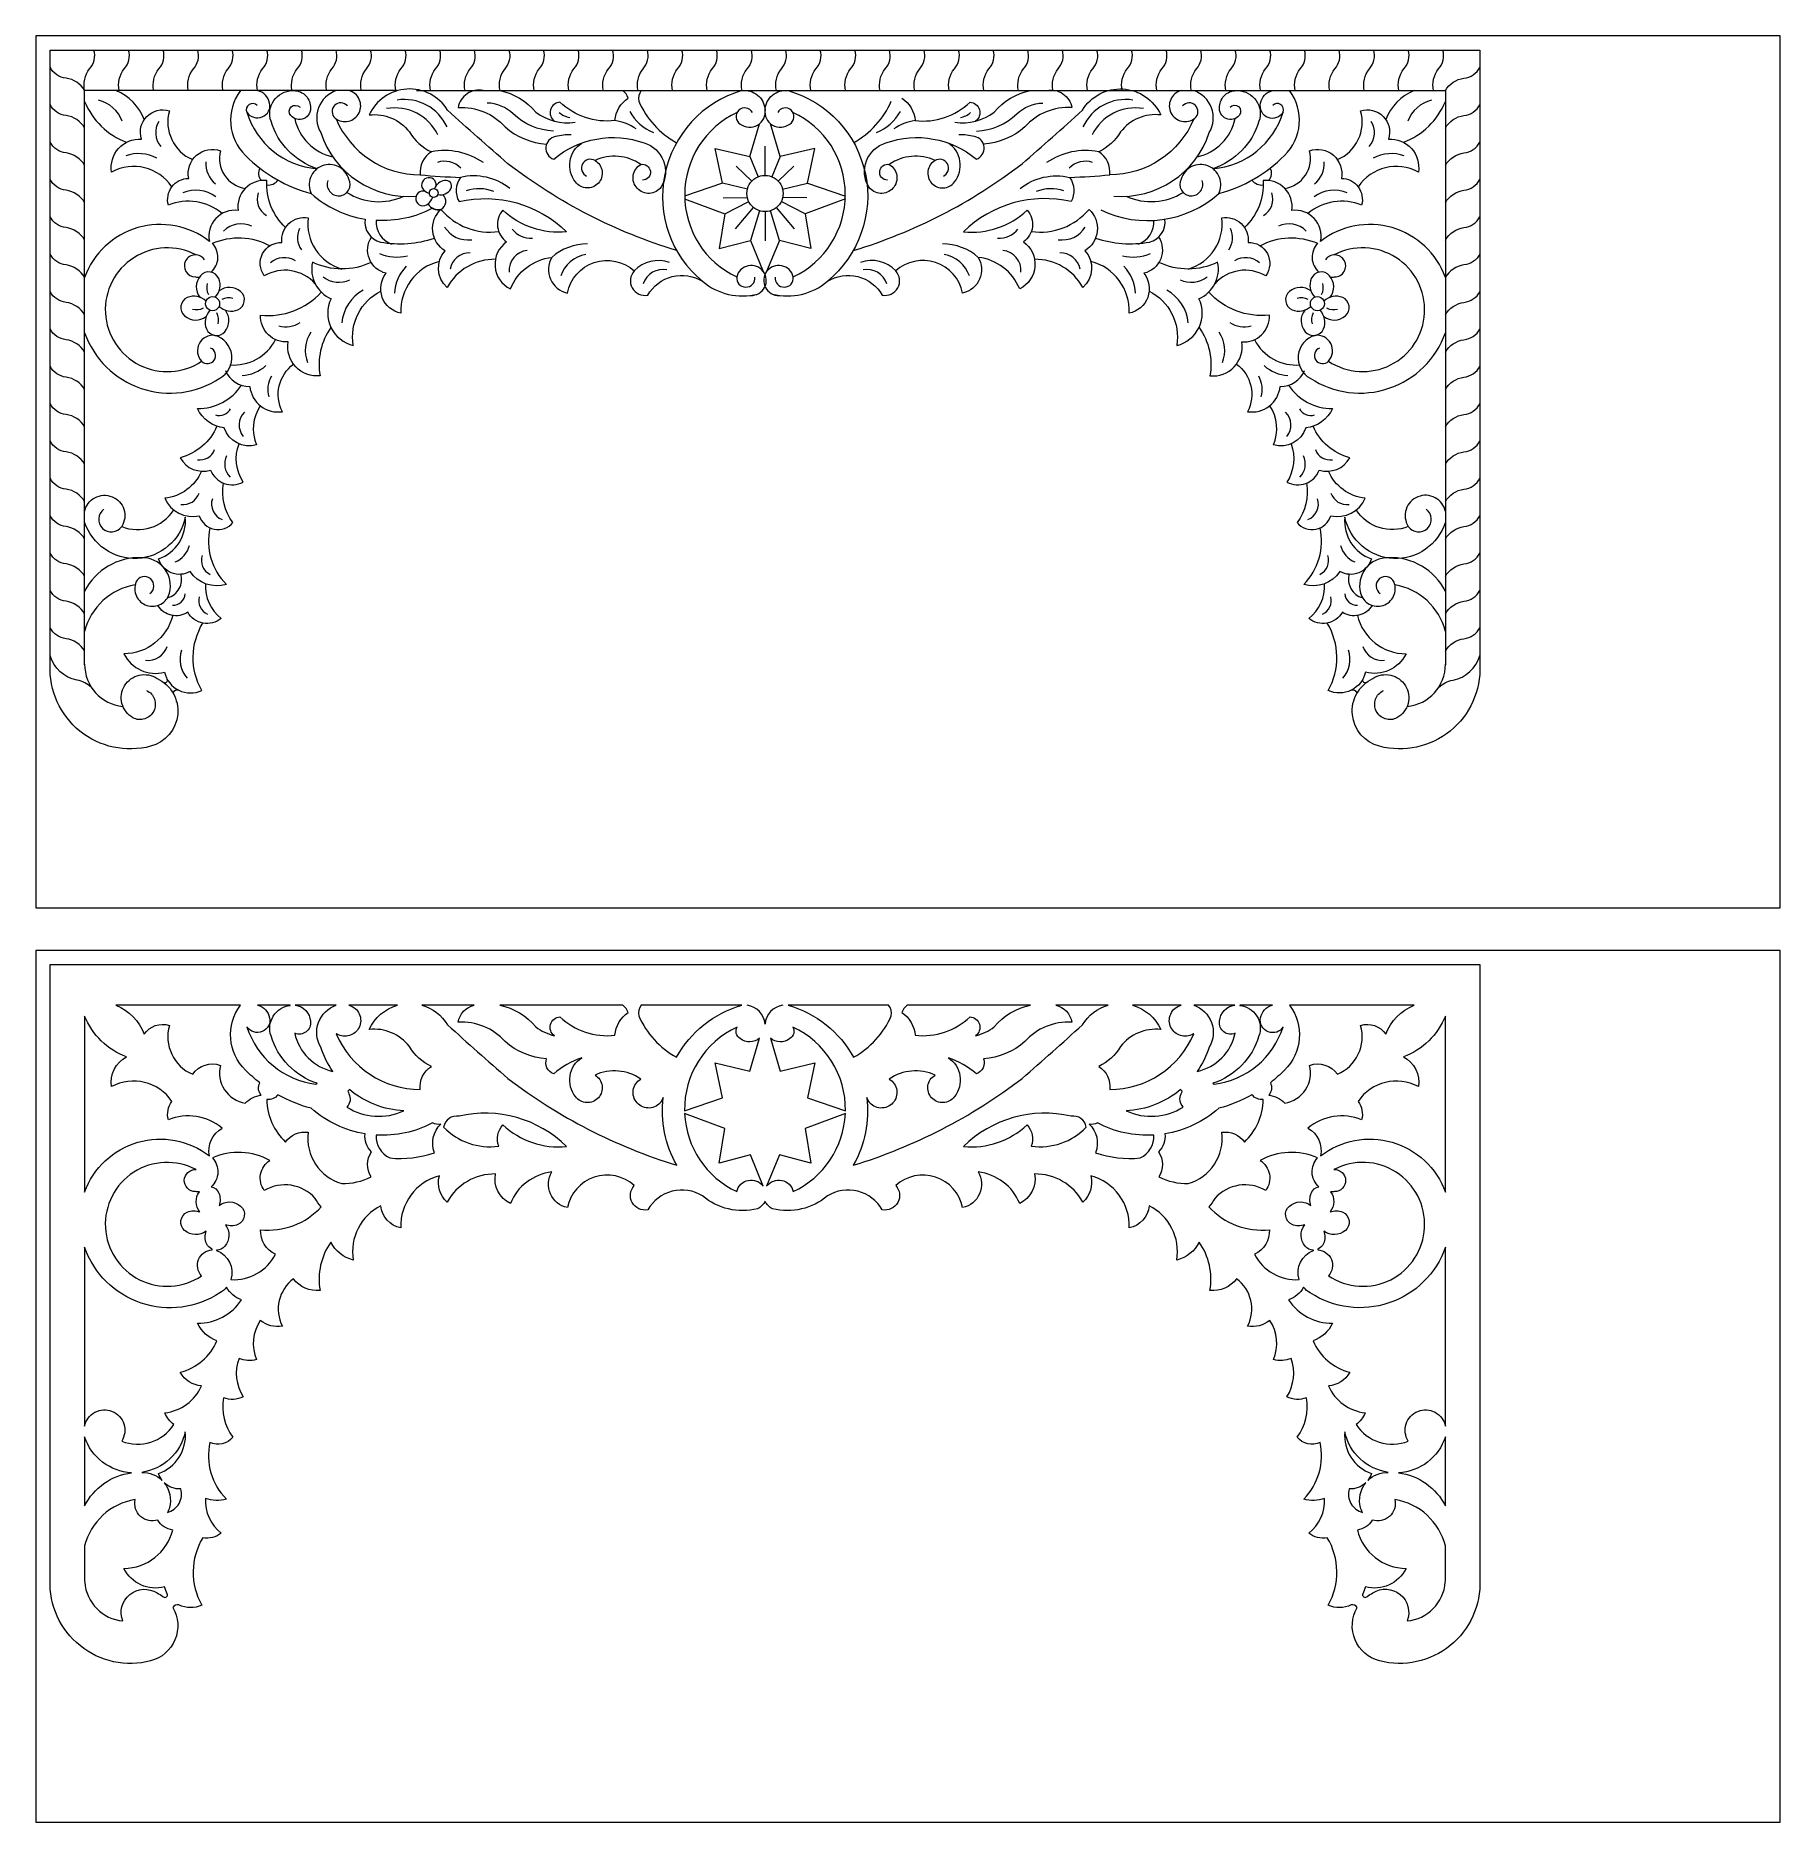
# Model space of a CAD drawing. Header units: millimetres. Extents: x 5151 to 5395, y 1354 to 1604.
import ezdxf

# ---------------------------------------------------------------- set-up
doc = ezdxf.new("R2010")
doc.units = ezdxf.units.MM
doc.header["$MEASUREMENT"] = 0
doc.layers.add('SITARA ALL', color=18, linetype='Continuous', true_color=0x000000)

msp = doc.modelspace()

# ---------------------------------------------------------------- linework, layer by layer
at = {"layer": 'SITARA ALL', "lineweight": 9}
for points, knots in [([(5150.76, 1604.2), (5150.76, 1604.2), (5394.76, 1604.2), (5394.76, 1604.2), (5394.76, 1604.2), (5394.76, 1482.2), (5394.76, 1482.2), (5394.76, 1482.2), (5150.76, 1482.2), (5150.76, 1482.2), (5150.76, 1482.2), (5150.76, 1604.2), (5150.76, 1604.2)], [0, 0, 0, 0, 0.25, 0.25, 0.25, 0.5, 0.5, 0.5, 0.75, 0.75, 0.75, 1, 1, 1, 1]), ([(5166.26, 1512.59), (5166.78, 1512.35), (5167.18, 1511.91), (5167.36, 1511.37), (5167.55, 1510.82), (5167.52, 1510.23), (5167.26, 1509.71), (5167.01, 1509.2), (5166.56, 1508.81), (5166.01, 1508.63), (5165.47, 1508.45), (5164.87, 1508.49), (5164.36, 1508.76), (5163.6, 1509.19), (5163.04, 1509.91), (5162.82, 1510.76), (5162.6, 1511.61), (5162.74, 1512.51), (5163.19, 1513.26), (5163.65, 1514.01), (5164.39, 1514.54), (5165.24, 1514.73), (5166.1, 1514.93), (5167, 1514.76), (5167.73, 1514.28), (5169.66, 1513.37), (5170.81, 1511.36), (5170.61, 1509.24), (5170.42, 1507.12), (5168.88, 1505.33), (5166.83, 1504.78), (5163.38, 1503.88), (5159.71, 1504.67), (5156.94, 1506.9), (5154.17, 1509.14), (5152.62, 1512.58), (5152.77, 1516.14), (5152.77, 1516.14), (5152.77, 1602.2), (5152.77, 1602.2), (5152.77, 1602.2), (5352.75, 1602.2), (5352.75, 1602.2), (5352.75, 1602.2), (5352.75, 1516.14), (5352.75, 1516.14), (5352.9, 1512.58), (5351.36, 1509.16), (5348.6, 1506.92), (5345.83, 1504.68), (5342.14, 1503.89), (5338.69, 1504.78), (5336.63, 1505.31), (5335.12, 1507.07), (5334.91, 1509.19), (5334.69, 1511.31), (5335.87, 1513.35), (5337.78, 1514.28), (5338.52, 1514.76), (5339.41, 1514.93), (5340.27, 1514.73), (5341.12, 1514.54), (5341.87, 1514.01), (5342.33, 1513.26), (5342.78, 1512.51), (5342.92, 1511.61), (5342.7, 1510.76), (5342.48, 1509.91), (5341.92, 1509.19), (5341.15, 1508.76), (5340.64, 1508.49), (5340.05, 1508.45), (5339.51, 1508.63), (5338.96, 1508.8), (5338.51, 1509.2), (5338.25, 1509.71), (5338, 1510.23), (5337.96, 1510.82), (5338.15, 1511.36), (5338.34, 1511.9), (5338.74, 1512.35), (5339.26, 1512.59)], [0, 0, 0, 0, 0.035714, 0.035714, 0.035714, 0.071429, 0.071429, 0.071429, 0.107143, 0.107143, 0.107143, 0.142857, 0.142857, 0.142857, 0.178571, 0.178571, 0.178571, 0.214286, 0.214286, 0.214286, 0.25, 0.25, 0.25, 0.285714, 0.285714, 0.285714, 0.321429, 0.321429, 0.321429, 0.357143, 0.357143, 0.357143, 0.392857, 0.392857, 0.392857, 0.428571, 0.428571, 0.428571, 0.464286, 0.464286, 0.464286, 0.5, 0.5, 0.5, 0.535714, 0.535714, 0.535714, 0.571429, 0.571429, 0.571429, 0.607143, 0.607143, 0.607143, 0.642857, 0.642857, 0.642857, 0.678571, 0.678571, 0.678571, 0.714286, 0.714286, 0.714286, 0.75, 0.75, 0.75, 0.785714, 0.785714, 0.785714, 0.821429, 0.821429, 0.821429, 0.857143, 0.857143, 0.857143, 0.892857, 0.892857, 0.892857, 0.928571, 0.928571, 0.928571, 1, 1, 1, 1]), ([(5157.6, 1516.17), (5157.6, 1516.17), (5157.6, 1596.52), (5157.6, 1596.52), (5157.36, 1597.59), (5157.62, 1598.71), (5158.3, 1599.57), (5158.94, 1600.28), (5159.17, 1601.28), (5158.9, 1602.2)], [0, 0, 0, 0, 0.25, 0.25, 0.25, 0.5, 0.5, 0.5, 1, 1, 1, 1]), ([(5162.43, 1596.52), (5162.19, 1597.59), (5162.45, 1598.71), (5163.14, 1599.57), (5163.78, 1600.28), (5164.01, 1601.28), (5163.74, 1602.2)], [0, 0, 0, 0, 0.333333, 0.333333, 0.333333, 1, 1, 1, 1]), ([(5167.27, 1596.52), (5167.03, 1597.59), (5167.29, 1598.71), (5167.98, 1599.57), (5168.62, 1600.28), (5168.85, 1601.28), (5168.58, 1602.2)], [0, 0, 0, 0, 0.333333, 0.333333, 0.333333, 1, 1, 1, 1]), ([(5172.11, 1596.52), (5171.87, 1597.59), (5172.13, 1598.71), (5172.81, 1599.57), (5173.46, 1600.28), (5173.68, 1601.28), (5173.41, 1602.2)], [0, 0, 0, 0, 0.333333, 0.333333, 0.333333, 1, 1, 1, 1]), ([(5176.95, 1596.52), (5176.71, 1597.59), (5176.97, 1598.71), (5177.65, 1599.57), (5178.29, 1600.28), (5178.52, 1601.28), (5178.25, 1602.2)], [0, 0, 0, 0, 0.333333, 0.333333, 0.333333, 1, 1, 1, 1]), ([(5180.29, 1593.52), (5180.75, 1592.8), (5181.66, 1592.51), (5182.44, 1592.85), (5183.22, 1593.18), (5183.67, 1593.96), (5183.46, 1594.78), (5183.29, 1595.64), (5182.63, 1596.32), (5181.78, 1596.52), (5181.54, 1597.59), (5181.8, 1598.71), (5182.49, 1599.57), (5183.13, 1600.28), (5183.36, 1601.28), (5183.09, 1602.2)], [0, 0, 0, 0, 0.166667, 0.166667, 0.166667, 0.333333, 0.333333, 0.333333, 0.5, 0.5, 0.5, 0.666667, 0.666667, 0.666667, 1, 1, 1, 1]), ([(5186.62, 1596.52), (5186.38, 1597.59), (5186.64, 1598.71), (5187.33, 1599.57), (5187.97, 1600.28), (5188.2, 1601.28), (5187.93, 1602.2)], [0, 0, 0, 0, 0.333333, 0.333333, 0.333333, 1, 1, 1, 1]), ([(5191.46, 1596.52), (5191.22, 1597.59), (5191.48, 1598.71), (5192.16, 1599.57), (5192.81, 1600.28), (5193.03, 1601.28), (5192.76, 1602.2)], [0, 0, 0, 0, 0.333333, 0.333333, 0.333333, 1, 1, 1, 1]), ([(5196.3, 1596.52), (5196.06, 1597.59), (5196.32, 1598.71), (5197, 1599.57), (5197.64, 1600.28), (5197.87, 1601.28), (5197.6, 1602.2)], [0, 0, 0, 0, 0.333333, 0.333333, 0.333333, 1, 1, 1, 1]), ([(5201.13, 1596.52), (5200.89, 1597.59), (5201.15, 1598.71), (5201.84, 1599.57), (5202.48, 1600.28), (5202.71, 1601.28), (5202.44, 1602.2)], [0, 0, 0, 0, 0.333333, 0.333333, 0.333333, 1, 1, 1, 1]), ([(5205.97, 1596.52), (5205.73, 1597.59), (5205.99, 1598.71), (5206.68, 1599.57), (5207.32, 1600.28), (5207.55, 1601.28), (5207.28, 1602.2)], [0, 0, 0, 0, 0.333333, 0.333333, 0.333333, 1, 1, 1, 1]), ([(5210.81, 1596.52), (5210.57, 1597.59), (5210.83, 1598.71), (5211.51, 1599.57), (5212.16, 1600.28), (5212.38, 1601.28), (5212.11, 1602.2)], [0, 0, 0, 0, 0.333333, 0.333333, 0.333333, 1, 1, 1, 1]), ([(5216.95, 1602.2), (5217.22, 1601.28), (5216.99, 1600.28), (5216.35, 1599.57), (5215.67, 1598.71), (5215.41, 1597.59), (5215.65, 1596.52), (5217.63, 1596.14), (5219.42, 1595.07), (5220.69, 1593.49), (5222.27, 1592.32), (5224.24, 1591.82), (5226.19, 1592.09)], [0, 0, 0, 0, 0.2, 0.2, 0.2, 0.4, 0.4, 0.4, 0.6, 0.6, 0.6, 1, 1, 1, 1]), ([(5220.48, 1596.52), (5220.24, 1597.59), (5220.5, 1598.71), (5221.19, 1599.57), (5221.83, 1600.28), (5222.06, 1601.28), (5221.79, 1602.2)], [0, 0, 0, 0, 0.333333, 0.333333, 0.333333, 1, 1, 1, 1]), ([(5225.32, 1596.52), (5225.08, 1597.59), (5225.34, 1598.71), (5226.03, 1599.57), (5226.67, 1600.28), (5226.9, 1601.28), (5226.63, 1602.2)], [0, 0, 0, 0, 0.333333, 0.333333, 0.333333, 1, 1, 1, 1]), ([(5230.16, 1596.52), (5229.92, 1597.59), (5230.18, 1598.71), (5230.86, 1599.57), (5231.51, 1600.28), (5231.73, 1601.28), (5231.46, 1602.2)], [0, 0, 0, 0, 0.333333, 0.333333, 0.333333, 1, 1, 1, 1]), ([(5235, 1596.52), (5234.76, 1597.59), (5235.02, 1598.71), (5235.7, 1599.57), (5236.34, 1600.28), (5236.57, 1601.28), (5236.3, 1602.2)], [0, 0, 0, 0, 0.333333, 0.333333, 0.333333, 1, 1, 1, 1]), ([(5239.83, 1596.52), (5239.59, 1597.59), (5239.85, 1598.71), (5240.54, 1599.57), (5241.18, 1600.28), (5241.41, 1601.28), (5241.14, 1602.2)], [0, 0, 0, 0, 0.333333, 0.333333, 0.333333, 1, 1, 1, 1]), ([(5244.67, 1596.52), (5244.43, 1597.59), (5244.69, 1598.71), (5245.38, 1599.57), (5246.02, 1600.28), (5246.25, 1601.28), (5245.98, 1602.2)], [0, 0, 0, 0, 0.333333, 0.333333, 0.333333, 1, 1, 1, 1]), ([(5250.81, 1602.2), (5251.08, 1601.28), (5250.86, 1600.28), (5250.21, 1599.57), (5249.53, 1598.71), (5249.27, 1597.59), (5249.51, 1596.52), (5250.29, 1596.63), (5251.09, 1596.41), (5251.7, 1595.91), (5252.32, 1595.41), (5252.7, 1594.67), (5252.76, 1593.88), (5252.82, 1594.67), (5253.2, 1595.4), (5253.81, 1595.9), (5254.43, 1596.4), (5255.22, 1596.63), (5256.01, 1596.52), (5261.49, 1594.94), (5265.64, 1590.45), (5266.8, 1584.87), (5267.96, 1579.29), (5265.89, 1573.47), (5261.49, 1569.84), (5262.76, 1570.62), (5264.29, 1570.86), (5265.73, 1570.5), (5267.18, 1570.14), (5268.42, 1569.2), (5269.16, 1567.91), (5270.03, 1567.74), (5270.91, 1568.15), (5271.33, 1568.93), (5271.76, 1569.71), (5271.65, 1570.65), (5271.04, 1571.3), (5269.78, 1572.64), (5267.84, 1573.11), (5266.12, 1572.47)], [0, 0, 0, 0, 0.071429, 0.071429, 0.071429, 0.142857, 0.142857, 0.142857, 0.214286, 0.214286, 0.214286, 0.285714, 0.285714, 0.285714, 0.357143, 0.357143, 0.357143, 0.428571, 0.428571, 0.428571, 0.5, 0.5, 0.5, 0.571429, 0.571429, 0.571429, 0.642857, 0.642857, 0.642857, 0.714286, 0.714286, 0.714286, 0.785714, 0.785714, 0.785714, 0.857143, 0.857143, 0.857143, 1, 1, 1, 1]), ([(5254.35, 1596.52), (5254.11, 1597.59), (5254.37, 1598.71), (5255.05, 1599.57), (5255.69, 1600.28), (5255.92, 1601.28), (5255.65, 1602.2)], [0, 0, 0, 0, 0.333333, 0.333333, 0.333333, 1, 1, 1, 1]), ([(5259.18, 1596.52), (5258.94, 1597.59), (5259.2, 1598.71), (5259.89, 1599.57), (5260.53, 1600.28), (5260.76, 1601.28), (5260.49, 1602.2)], [0, 0, 0, 0, 0.333333, 0.333333, 0.333333, 1, 1, 1, 1]), ([(5264.02, 1596.52), (5263.78, 1597.59), (5264.04, 1598.71), (5264.73, 1599.57), (5265.37, 1600.28), (5265.6, 1601.28), (5265.33, 1602.2)], [0, 0, 0, 0, 0.333333, 0.333333, 0.333333, 1, 1, 1, 1]), ([(5268.86, 1596.52), (5268.62, 1597.59), (5268.88, 1598.71), (5269.57, 1599.57), (5270.21, 1600.28), (5270.43, 1601.28), (5270.16, 1602.2)], [0, 0, 0, 0, 0.333333, 0.333333, 0.333333, 1, 1, 1, 1]), ([(5273.7, 1596.52), (5273.46, 1597.59), (5273.72, 1598.71), (5274.4, 1599.57), (5275.04, 1600.28), (5275.27, 1601.28), (5275, 1602.2)], [0, 0, 0, 0, 0.333333, 0.333333, 0.333333, 1, 1, 1, 1]), ([(5278.53, 1596.52), (5278.29, 1597.59), (5278.55, 1598.71), (5279.24, 1599.57), (5279.88, 1600.28), (5280.11, 1601.28), (5279.84, 1602.2)], [0, 0, 0, 0, 0.333333, 0.333333, 0.333333, 1, 1, 1, 1]), ([(5283.37, 1596.52), (5283.13, 1597.59), (5283.39, 1598.71), (5284.08, 1599.57), (5284.72, 1600.28), (5284.95, 1601.28), (5284.68, 1602.2)], [0, 0, 0, 0, 0.333333, 0.333333, 0.333333, 1, 1, 1, 1]), ([(5288.21, 1596.52), (5287.97, 1597.59), (5288.23, 1598.71), (5288.92, 1599.57), (5289.56, 1600.28), (5289.78, 1601.28), (5289.51, 1602.2)], [0, 0, 0, 0, 0.333333, 0.333333, 0.333333, 1, 1, 1, 1]), ([(5293.05, 1596.52), (5292.81, 1597.59), (5293.07, 1598.71), (5293.75, 1599.57), (5294.39, 1600.28), (5294.62, 1601.28), (5294.35, 1602.2)], [0, 0, 0, 0, 0.333333, 0.333333, 0.333333, 1, 1, 1, 1]), ([(5297.88, 1596.52), (5297.64, 1597.59), (5297.9, 1598.71), (5298.59, 1599.57), (5299.23, 1600.28), (5299.46, 1601.28), (5299.19, 1602.2)], [0, 0, 0, 0, 0.333333, 0.333333, 0.333333, 1, 1, 1, 1]), ([(5302.72, 1596.52), (5302.48, 1597.59), (5302.74, 1598.71), (5303.43, 1599.57), (5304.07, 1600.28), (5304.3, 1601.28), (5304.03, 1602.2)], [0, 0, 0, 0, 0.333333, 0.333333, 0.333333, 1, 1, 1, 1]), ([(5307.56, 1596.52), (5307.32, 1597.59), (5307.58, 1598.71), (5308.27, 1599.57), (5308.91, 1600.28), (5309.13, 1601.28), (5308.86, 1602.2)], [0, 0, 0, 0, 0.333333, 0.333333, 0.333333, 1, 1, 1, 1]), ([(5312.4, 1596.52), (5312.16, 1597.59), (5312.42, 1598.71), (5313.1, 1599.57), (5313.74, 1600.28), (5313.97, 1601.28), (5313.7, 1602.2)], [0, 0, 0, 0, 0.333333, 0.333333, 0.333333, 1, 1, 1, 1]), ([(5317.23, 1596.52), (5316.99, 1597.59), (5317.25, 1598.71), (5317.94, 1599.57), (5318.58, 1600.28), (5318.81, 1601.28), (5318.54, 1602.2)], [0, 0, 0, 0, 0.333333, 0.333333, 0.333333, 1, 1, 1, 1]), ([(5322.07, 1596.52), (5321.83, 1597.59), (5322.09, 1598.71), (5322.78, 1599.57), (5323.42, 1600.28), (5323.65, 1601.28), (5323.38, 1602.2)], [0, 0, 0, 0, 0.333333, 0.333333, 0.333333, 1, 1, 1, 1]), ([(5326.91, 1596.52), (5326.67, 1597.59), (5326.93, 1598.71), (5327.62, 1599.57), (5328.26, 1600.28), (5328.48, 1601.28), (5328.21, 1602.2)], [0, 0, 0, 0, 0.333333, 0.333333, 0.333333, 1, 1, 1, 1]), ([(5331.75, 1596.52), (5331.51, 1597.59), (5331.77, 1598.71), (5332.45, 1599.57), (5333.09, 1600.28), (5333.32, 1601.28), (5333.05, 1602.2)], [0, 0, 0, 0, 0.333333, 0.333333, 0.333333, 1, 1, 1, 1]), ([(5336.58, 1596.52), (5336.34, 1597.59), (5336.6, 1598.71), (5337.29, 1599.57), (5337.93, 1600.28), (5338.16, 1601.28), (5337.89, 1602.2)], [0, 0, 0, 0, 0.333333, 0.333333, 0.333333, 1, 1, 1, 1]), ([(5341.42, 1596.52), (5341.18, 1597.59), (5341.44, 1598.71), (5342.13, 1599.57), (5342.77, 1600.28), (5343, 1601.28), (5342.73, 1602.2)], [0, 0, 0, 0, 0.333333, 0.333333, 0.333333, 1, 1, 1, 1]), ([(5346.26, 1596.52), (5346.02, 1597.59), (5346.28, 1598.71), (5346.97, 1599.57), (5347.61, 1600.28), (5347.83, 1601.28), (5347.57, 1602.2)], [0, 0, 0, 0, 0.333333, 0.333333, 0.333333, 1, 1, 1, 1]), ([(5201.26, 1596.52), (5201.26, 1596.52), (5157.6, 1596.52), (5157.6, 1596.52), (5157.04, 1597.47), (5156.09, 1598.11), (5155, 1598.27), (5154.05, 1598.36), (5153.2, 1598.93), (5152.77, 1599.79)], [0, 0, 0, 0, 0.25, 0.25, 0.25, 0.5, 0.5, 0.5, 1, 1, 1, 1]), ([(5347.92, 1596.52), (5348.47, 1597.47), (5349.43, 1598.11), (5350.51, 1598.27), (5351.47, 1598.36), (5352.32, 1598.93), (5352.75, 1599.79)], [0, 0, 0, 0, 0.333333, 0.333333, 0.333333, 1, 1, 1, 1]), ([(5179.38, 1596.52), (5177.31, 1593.74), (5177.61, 1589.86), (5180.1, 1587.44), (5182.64, 1584.88), (5185.81, 1583.04), (5189.3, 1582.11)], [0, 0, 0, 0, 0.333333, 0.333333, 0.333333, 1, 1, 1, 1]), ([(5181.72, 1594.43), (5181.43, 1594.75), (5180.95, 1594.81), (5180.59, 1594.56), (5180.24, 1594.32), (5180.09, 1593.9), (5180.29, 1593.52), (5181.63, 1589.11), (5185.51, 1585.97), (5190.1, 1585.6), (5187.01, 1586.64), (5184.61, 1589.11), (5183.67, 1592.23), (5183.33, 1593.2), (5183.47, 1594.28), (5184.05, 1595.12), (5184.63, 1595.97), (5185.59, 1596.49), (5186.62, 1596.52), (5187.26, 1596.58), (5187.9, 1596.37), (5188.38, 1595.95), (5188.86, 1595.53), (5189.15, 1594.92), (5189.17, 1594.28), (5189.29, 1593.59), (5188.92, 1592.9), (5188.28, 1592.61), (5187.64, 1592.32), (5186.87, 1592.51), (5186.42, 1593.05), (5186.12, 1593.4), (5186.14, 1593.93), (5186.48, 1594.25), (5186.82, 1594.57), (5187.39, 1594.52), (5187.72, 1594.19)], [0, 0, 0, 0, 0.076923, 0.076923, 0.076923, 0.153846, 0.153846, 0.153846, 0.230769, 0.230769, 0.230769, 0.307692, 0.307692, 0.307692, 0.384615, 0.384615, 0.384615, 0.461538, 0.461538, 0.461538, 0.538462, 0.538462, 0.538462, 0.615385, 0.615385, 0.615385, 0.692308, 0.692308, 0.692308, 0.769231, 0.769231, 0.769231, 0.846154, 0.846154, 0.846154, 1, 1, 1, 1]), ([(5192.78, 1596.52), (5191.63, 1596.13), (5190.72, 1595.24), (5190.3, 1594.1), (5189.89, 1592.96), (5190, 1591.7), (5190.63, 1590.66), (5192.47, 1584.96), (5197.99, 1581.27), (5203.97, 1581.77)], [0, 0, 0, 0, 0.25, 0.25, 0.25, 0.5, 0.5, 0.5, 1, 1, 1, 1]), ([(5194.35, 1594.38), (5194.13, 1594.64), (5193.81, 1594.8), (5193.47, 1594.81), (5193.13, 1594.82), (5192.8, 1594.7), (5192.56, 1594.46), (5192.32, 1594.22), (5192.19, 1593.89), (5192.21, 1593.55), (5192.22, 1593.21), (5192.37, 1592.89), (5192.63, 1592.67), (5193.15, 1592.26), (5193.83, 1592.1), (5194.48, 1592.24), (5195.13, 1592.38), (5195.68, 1592.81), (5195.98, 1593.4), (5196.28, 1594), (5196.29, 1594.7), (5196.01, 1595.3), (5195.74, 1595.91), (5195.21, 1596.36), (5194.56, 1596.52)], [0, 0, 0, 0, 0.111111, 0.111111, 0.111111, 0.222222, 0.222222, 0.222222, 0.333333, 0.333333, 0.333333, 0.444444, 0.444444, 0.444444, 0.555556, 0.555556, 0.555556, 0.666667, 0.666667, 0.666667, 0.777778, 0.777778, 0.777778, 1, 1, 1, 1]), ([(5240.41, 1574.15), (5231.88, 1576.74), (5223.88, 1580.85), (5216.81, 1586.28), (5213.96, 1588.74), (5211.14, 1591.24), (5208.36, 1593.78), (5207.15, 1595.75), (5204.96, 1596.88), (5202.67, 1596.74), (5200.37, 1596.6), (5198.35, 1595.22), (5197.4, 1593.12), (5199.56, 1593.38), (5201.7, 1592.48), (5203.02, 1590.74), (5203.73, 1589.52), (5204.8, 1588.55), (5206.09, 1587.97)], [0, 0, 0, 0, 0.142857, 0.142857, 0.142857, 0.285714, 0.285714, 0.285714, 0.428571, 0.428571, 0.428571, 0.571429, 0.571429, 0.571429, 0.714286, 0.714286, 0.714286, 1, 1, 1, 1]), ([(5204.03, 1596.52), (5204.03, 1596.52), (5268.3, 1596.52), (5268.3, 1596.52), (5268.3, 1596.52), (5347.92, 1596.52), (5347.92, 1596.52), (5347.92, 1596.52), (5347.92, 1516.17), (5347.92, 1516.17)], [0, 0, 0, 0, 0.25, 0.25, 0.25, 0.5, 0.5, 0.5, 1, 1, 1, 1]), ([(5213.36, 1596.52), (5212.58, 1596.7), (5211.75, 1596.54), (5211.09, 1596.09), (5210.42, 1595.64), (5209.97, 1594.93), (5209.85, 1594.14), (5212.33, 1594.3), (5214.76, 1593.31), (5216.41, 1591.45), (5218.02, 1590.02), (5220.06, 1589.17), (5222.21, 1589.05)], [0, 0, 0, 0, 0.2, 0.2, 0.2, 0.4, 0.4, 0.4, 0.6, 0.6, 0.6, 1, 1, 1, 1]), ([(5231.76, 1592.32), (5228.95, 1592.01), (5226.14, 1592.95), (5224.08, 1594.9), (5223.47, 1594.86), (5222.94, 1594.43), (5222.77, 1593.84), (5222.6, 1593.24), (5222.8, 1592.61), (5223.3, 1592.25)], [0, 0, 0, 0, 0.25, 0.25, 0.25, 0.5, 0.5, 0.5, 1, 1, 1, 1]), ([(5234.73, 1591.16), (5233.85, 1591.79), (5232.83, 1592.19), (5231.76, 1592.32), (5231.86, 1593.61), (5232.55, 1594.78), (5233.63, 1595.49), (5233.49, 1595.91), (5233.22, 1596.27), (5232.86, 1596.52)], [0, 0, 0, 0, 0.25, 0.25, 0.25, 0.5, 0.5, 0.5, 1, 1, 1, 1]), ([(5235.46, 1596.52), (5235.13, 1596.11), (5235, 1595.57), (5235.1, 1595.05), (5236.18, 1592.59), (5238.03, 1590.55), (5240.37, 1589.24)], [0, 0, 0, 0, 0.333333, 0.333333, 0.333333, 1, 1, 1, 1]), ([(5249.51, 1596.52), (5244.02, 1594.91), (5239.88, 1590.4), (5238.74, 1584.79), (5237.6, 1579.19), (5239.6, 1573.46), (5244.02, 1569.84), (5246.15, 1568.04), (5249, 1567.38), (5251.7, 1568.05)], [0, 0, 0, 0, 0.25, 0.25, 0.25, 0.5, 0.5, 0.5, 1, 1, 1, 1]), ([(5265.11, 1574.15), (5273.64, 1576.74), (5281.64, 1580.85), (5288.71, 1586.28), (5291.56, 1588.74), (5294.38, 1591.24), (5297.16, 1593.78), (5298.35, 1595.75), (5300.53, 1596.89), (5302.82, 1596.76), (5305.12, 1596.63), (5307.16, 1595.21), (5308.12, 1593.12), (5305.95, 1593.38), (5303.81, 1592.48), (5302.49, 1590.74), (5301.79, 1589.52), (5300.71, 1588.55), (5299.43, 1587.97), (5296.89, 1588.45), (5294.27, 1587.91), (5292.14, 1586.45)], [0, 0, 0, 0, 0.125, 0.125, 0.125, 0.25, 0.25, 0.25, 0.375, 0.375, 0.375, 0.5, 0.5, 0.5, 0.625, 0.625, 0.625, 0.75, 0.75, 0.75, 1, 1, 1, 1]), ([(5271.89, 1595.49), (5272.97, 1594.78), (5273.66, 1593.61), (5273.76, 1592.32), (5276.57, 1592.01), (5279.38, 1592.95), (5281.43, 1594.9), (5282.05, 1594.86), (5282.58, 1594.45), (5282.75, 1593.85), (5282.93, 1593.26), (5282.71, 1592.62), (5282.21, 1592.25)], [0, 0, 0, 0, 0.2, 0.2, 0.2, 0.4, 0.4, 0.4, 0.6, 0.6, 0.6, 1, 1, 1, 1]), ([(5279.32, 1592.09), (5281.27, 1591.82), (5283.25, 1592.32), (5284.83, 1593.49), (5286.1, 1595.07), (5287.89, 1596.14), (5289.87, 1596.52)], [0, 0, 0, 0, 0.333333, 0.333333, 0.333333, 1, 1, 1, 1]), ([(5292.15, 1596.52), (5292.94, 1596.7), (5293.76, 1596.55), (5294.43, 1596.09), (5295.09, 1595.64), (5295.54, 1594.93), (5295.67, 1594.14), (5293.18, 1594.3), (5290.76, 1593.31), (5289.11, 1591.45), (5287.5, 1590.02), (5285.45, 1589.17), (5283.31, 1589.05)], [0, 0, 0, 0, 0.2, 0.2, 0.2, 0.4, 0.4, 0.4, 0.6, 0.6, 0.6, 1, 1, 1, 1]), ([(5301.55, 1581.77), (5307.52, 1581.28), (5313.05, 1584.95), (5314.89, 1590.66), (5315.51, 1591.7), (5315.63, 1592.97), (5315.21, 1594.11), (5314.79, 1595.25), (5313.89, 1596.13), (5312.74, 1596.52)], [0, 0, 0, 0, 0.25, 0.25, 0.25, 0.5, 0.5, 0.5, 1, 1, 1, 1]), ([(5310.95, 1596.52), (5310.31, 1596.35), (5309.78, 1595.9), (5309.5, 1595.3), (5309.23, 1594.69), (5309.24, 1594), (5309.54, 1593.4), (5309.84, 1592.81), (5310.39, 1592.38), (5311.04, 1592.24), (5311.69, 1592.1), (5312.36, 1592.25), (5312.88, 1592.67), (5313.14, 1592.89), (5313.3, 1593.21), (5313.31, 1593.55), (5313.32, 1593.89), (5313.19, 1594.22), (5312.95, 1594.46), (5312.71, 1594.7), (5312.38, 1594.83), (5312.04, 1594.81), (5311.7, 1594.8), (5311.39, 1594.64), (5311.17, 1594.38)], [0, 0, 0, 0, 0.111111, 0.111111, 0.111111, 0.222222, 0.222222, 0.222222, 0.333333, 0.333333, 0.333333, 0.444444, 0.444444, 0.444444, 0.555556, 0.555556, 0.555556, 0.666667, 0.666667, 0.666667, 0.777778, 0.777778, 0.777778, 1, 1, 1, 1]), ([(5317.8, 1594.19), (5318.1, 1594.54), (5318.63, 1594.58), (5318.99, 1594.29), (5319.35, 1593.99), (5319.38, 1593.42), (5319.09, 1593.05), (5318.65, 1592.5), (5317.9, 1592.32), (5317.26, 1592.6), (5316.61, 1592.88), (5316.24, 1593.58), (5316.34, 1594.28), (5316.37, 1594.92), (5316.65, 1595.52), (5317.14, 1595.95), (5317.62, 1596.37), (5318.26, 1596.58), (5318.9, 1596.52), (5319.92, 1596.5), (5320.88, 1595.98), (5321.46, 1595.13), (5322.05, 1594.28), (5322.19, 1593.2), (5321.85, 1592.23), (5320.9, 1589.11), (5318.5, 1586.64), (5315.41, 1585.6), (5320, 1585.98), (5323.89, 1589.11), (5325.22, 1593.52), (5324.81, 1592.78), (5323.92, 1592.45), (5323.13, 1592.74), (5322.34, 1593.03), (5321.89, 1593.95), (5322.06, 1594.78), (5322.23, 1595.64), (5322.88, 1596.32), (5323.73, 1596.52)], [0, 0, 0, 0, 0.071429, 0.071429, 0.071429, 0.142857, 0.142857, 0.142857, 0.214286, 0.214286, 0.214286, 0.285714, 0.285714, 0.285714, 0.357143, 0.357143, 0.357143, 0.428571, 0.428571, 0.428571, 0.5, 0.5, 0.5, 0.571429, 0.571429, 0.571429, 0.642857, 0.642857, 0.642857, 0.714286, 0.714286, 0.714286, 0.785714, 0.785714, 0.785714, 0.857143, 0.857143, 0.857143, 1, 1, 1, 1]), ([(5316.22, 1582.11), (5319.7, 1583.04), (5322.88, 1584.88), (5325.41, 1587.44), (5327.9, 1589.86), (5328.21, 1593.74), (5326.14, 1596.52)], [0, 0, 0, 0, 0.333333, 0.333333, 0.333333, 1, 1, 1, 1]), ([(5157.6, 1591.29), (5157.04, 1592.24), (5156.09, 1592.88), (5155, 1593.04), (5154.05, 1593.13), (5153.2, 1593.7), (5152.77, 1594.56)], [0, 0, 0, 0, 0.333333, 0.333333, 0.333333, 1, 1, 1, 1]), ([(5169.81, 1583.06), (5167.95, 1585.83), (5164.3, 1586.73), (5161.37, 1585.13), (5161.18, 1586.33), (5161.54, 1587.54), (5162.35, 1588.44), (5163.16, 1589.33), (5164.34, 1589.82), (5165.55, 1589.75), (5165.18, 1590.86), (5165.47, 1592.08), (5166.29, 1592.91), (5167.11, 1593.74), (5168.34, 1594.05), (5169.45, 1593.7), (5168.65, 1590.92), (5170.05, 1587.99), (5172.71, 1586.87)], [0, 0, 0, 0, 0.142857, 0.142857, 0.142857, 0.285714, 0.285714, 0.285714, 0.428571, 0.428571, 0.428571, 0.571429, 0.571429, 0.571429, 0.714286, 0.714286, 0.714286, 1, 1, 1, 1]), ([(5223.17, 1590.86), (5221.06, 1590.95), (5219.06, 1591.8), (5217.53, 1593.26), (5216.55, 1594.2), (5215.25, 1594.74), (5213.9, 1594.79)], [0, 0, 0, 0, 0.333333, 0.333333, 0.333333, 1, 1, 1, 1]), ([(5248.85, 1593.48), (5244.38, 1591.38), (5241.52, 1586.88), (5241.53, 1581.94), (5241.53, 1577), (5244.33, 1572.54), (5248.81, 1570.46)], [0, 0, 0, 0, 0.333333, 0.333333, 0.333333, 1, 1, 1, 1]), ([(5250.99, 1593.47), (5250.81, 1593.8), (5250.48, 1594.03), (5250.11, 1594.09), (5249.73, 1594.15), (5249.35, 1594.03), (5249.08, 1593.77), (5248.81, 1593.51), (5248.67, 1593.13), (5248.71, 1592.76), (5248.75, 1592.38), (5248.97, 1592.05), (5249.29, 1591.85), (5249.99, 1591.31), (5250.96, 1591.25), (5251.72, 1591.7), (5252.49, 1592.15), (5252.9, 1593.01), (5252.76, 1593.88), (5252.63, 1593.01), (5253.04, 1592.14), (5253.81, 1591.69), (5254.58, 1591.24), (5255.53, 1591.3), (5256.22, 1591.85), (5256.55, 1592.05), (5256.76, 1592.38), (5256.8, 1592.76), (5256.84, 1593.14), (5256.71, 1593.51), (5256.44, 1593.77), (5256.16, 1594.03), (5255.78, 1594.15), (5255.41, 1594.09), (5255.03, 1594.03), (5254.71, 1593.8), (5254.53, 1593.47)], [0, 0, 0, 0, 0.076923, 0.076923, 0.076923, 0.153846, 0.153846, 0.153846, 0.230769, 0.230769, 0.230769, 0.307692, 0.307692, 0.307692, 0.384615, 0.384615, 0.384615, 0.461538, 0.461538, 0.461538, 0.538462, 0.538462, 0.538462, 0.615385, 0.615385, 0.615385, 0.692308, 0.692308, 0.692308, 0.769231, 0.769231, 0.769231, 0.846154, 0.846154, 0.846154, 1, 1, 1, 1]), ([(5256.71, 1570.46), (5261.18, 1572.57), (5264.01, 1577.08), (5263.99, 1582.02), (5263.96, 1586.96), (5261.15, 1591.41), (5256.66, 1593.48)], [0, 0, 0, 0, 0.333333, 0.333333, 0.333333, 1, 1, 1, 1]), ([(5282.35, 1590.86), (5284.46, 1590.95), (5286.46, 1591.8), (5287.98, 1593.26), (5288.97, 1594.2), (5290.26, 1594.74), (5291.62, 1594.79)], [0, 0, 0, 0, 0.333333, 0.333333, 0.333333, 1, 1, 1, 1]), ([(5312.74, 1592.57), (5310.76, 1587.83), (5306.11, 1584.74), (5300.97, 1584.74), (5301.15, 1586.03), (5300.54, 1587.3), (5299.43, 1587.97)], [0, 0, 0, 0, 0.333333, 0.333333, 0.333333, 1, 1, 1, 1]), ([(5325.22, 1593.52), (5325.4, 1593.91), (5325.24, 1594.38), (5324.87, 1594.6), (5324.5, 1594.81), (5324.06, 1594.77), (5323.8, 1594.43)], [0, 0, 0, 0, 0.333333, 0.333333, 0.333333, 1, 1, 1, 1]), ([(5332.81, 1586.87), (5335.47, 1587.99), (5336.87, 1590.93), (5336.06, 1593.7), (5337.18, 1594.05), (5338.39, 1593.75), (5339.22, 1592.92), (5340.04, 1592.09), (5340.33, 1590.86), (5339.97, 1589.75), (5341.17, 1589.82), (5342.35, 1589.34), (5343.16, 1588.44), (5343.97, 1587.55), (5344.33, 1586.33), (5344.14, 1585.13), (5341.22, 1586.73), (5337.56, 1585.83), (5335.71, 1583.06)], [0, 0, 0, 0, 0.142857, 0.142857, 0.142857, 0.285714, 0.285714, 0.285714, 0.428571, 0.428571, 0.428571, 0.571429, 0.571429, 0.571429, 0.714286, 0.714286, 0.714286, 1, 1, 1, 1]), ([(5347.92, 1591.29), (5348.47, 1592.24), (5349.43, 1592.88), (5350.51, 1593.04), (5351.47, 1593.13), (5352.32, 1593.7), (5352.75, 1594.56)], [0, 0, 0, 0, 0.333333, 0.333333, 0.333333, 1, 1, 1, 1]), ([(5225.66, 1590.35), (5224.92, 1590.35), (5224.18, 1590.27), (5223.46, 1590.09), (5222.72, 1589.95), (5222.18, 1589.34), (5222.12, 1588.6), (5222.07, 1587.85), (5222.49, 1587.18), (5223.2, 1586.93), (5226.71, 1589.88), (5231.53, 1590.75), (5235.85, 1589.21), (5237.08, 1588.84), (5238.08, 1587.92), (5238.55, 1586.71), (5239.02, 1585.51), (5238.9, 1584.15), (5238.24, 1583.04), (5237.86, 1582.51), (5237.25, 1582.18), (5236.6, 1582.15), (5235.95, 1582.11), (5235.31, 1582.38), (5234.87, 1582.86), (5234.43, 1583.34), (5234.23, 1584), (5234.33, 1584.64), (5234.43, 1585.29), (5234.81, 1585.86), (5235.37, 1586.2), (5235.68, 1586.26), (5236, 1586.2), (5236.26, 1586.02), (5236.51, 1585.83), (5236.68, 1585.55), (5236.72, 1585.24), (5236.76, 1584.92), (5236.66, 1584.61), (5236.45, 1584.37), (5236.24, 1584.14), (5235.94, 1584), (5235.63, 1583.99)], [0, 0, 0, 0, 0.066667, 0.066667, 0.066667, 0.133333, 0.133333, 0.133333, 0.2, 0.2, 0.2, 0.266667, 0.266667, 0.266667, 0.333333, 0.333333, 0.333333, 0.4, 0.4, 0.4, 0.466667, 0.466667, 0.466667, 0.533333, 0.533333, 0.533333, 0.6, 0.6, 0.6, 0.666667, 0.666667, 0.666667, 0.733333, 0.733333, 0.733333, 0.8, 0.8, 0.8, 0.866667, 0.866667, 0.866667, 1, 1, 1, 1]), ([(5269.89, 1583.99), (5269.57, 1584), (5269.27, 1584.14), (5269.07, 1584.37), (5268.86, 1584.61), (5268.76, 1584.92), (5268.8, 1585.24), (5268.83, 1585.55), (5269, 1585.83), (5269.26, 1586.01), (5269.51, 1586.2), (5269.84, 1586.26), (5270.14, 1586.2), (5270.71, 1585.86), (5271.09, 1585.29), (5271.19, 1584.65), (5271.29, 1584), (5271.08, 1583.34), (5270.65, 1582.86), (5270.21, 1582.37), (5269.57, 1582.11), (5268.92, 1582.15), (5268.27, 1582.18), (5267.66, 1582.51), (5267.28, 1583.04), (5266.61, 1584.15), (5266.49, 1585.5), (5266.96, 1586.71), (5267.43, 1587.91), (5268.43, 1588.84), (5269.67, 1589.21), (5273.99, 1590.75), (5278.8, 1589.88), (5282.32, 1586.93), (5283.02, 1587.19), (5283.46, 1587.88), (5283.39, 1588.62), (5283.32, 1589.37), (5282.79, 1589.97), (5282.06, 1590.09), (5281.34, 1590.27), (5280.6, 1590.35), (5279.85, 1590.35)], [0, 0, 0, 0, 0.066667, 0.066667, 0.066667, 0.133333, 0.133333, 0.133333, 0.2, 0.2, 0.2, 0.266667, 0.266667, 0.266667, 0.333333, 0.333333, 0.333333, 0.4, 0.4, 0.4, 0.466667, 0.466667, 0.466667, 0.533333, 0.533333, 0.533333, 0.6, 0.6, 0.6, 0.666667, 0.666667, 0.666667, 0.733333, 0.733333, 0.733333, 0.8, 0.8, 0.8, 0.866667, 0.866667, 0.866667, 1, 1, 1, 1]), ([(5157.6, 1586.07), (5157.04, 1587.01), (5156.09, 1587.65), (5155, 1587.81), (5154.05, 1587.9), (5153.2, 1588.47), (5152.77, 1589.33)], [0, 0, 0, 0, 0.333333, 0.333333, 0.333333, 1, 1, 1, 1]), ([(5176.83, 1579.32), (5174.74, 1581.09), (5171.84, 1581.54), (5169.31, 1580.48), (5169.07, 1581.37), (5169.25, 1582.32), (5169.81, 1583.06), (5170.36, 1583.8), (5171.23, 1584.23), (5172.15, 1584.25), (5171.91, 1585.44), (5172.33, 1586.67), (5173.25, 1587.47), (5174.16, 1588.27), (5175.45, 1588.51), (5176.6, 1588.12), (5176.3, 1586.95), (5176.5, 1585.71), (5177.16, 1584.7), (5177.82, 1583.7), (5178.87, 1583.02), (5180.06, 1582.84)], [0, 0, 0, 0, 0.125, 0.125, 0.125, 0.25, 0.25, 0.25, 0.375, 0.375, 0.375, 0.5, 0.5, 0.5, 0.625, 0.625, 0.625, 0.75, 0.75, 0.75, 1, 1, 1, 1]), ([(5213.37, 1586.45), (5211.24, 1587.91), (5208.62, 1588.45), (5206.09, 1587.97), (5204.98, 1587.3), (5204.37, 1586.03), (5204.54, 1584.74), (5206.41, 1584.57), (5208.28, 1584.45), (5210.15, 1584.38)], [0, 0, 0, 0, 0.25, 0.25, 0.25, 0.5, 0.5, 0.5, 1, 1, 1, 1]), ([(5235.37, 1586.2), (5233.49, 1587.5), (5231.06, 1587.71), (5228.98, 1586.75), (5229.51, 1586.43), (5229.87, 1585.89), (5229.97, 1585.28), (5230.06, 1584.66), (5229.87, 1584.04), (5229.46, 1583.58), (5229.04, 1583.12), (5228.44, 1582.87), (5227.82, 1582.9), (5227.2, 1582.93), (5226.63, 1583.24), (5226.26, 1583.74), (5225.61, 1584.56), (5225.33, 1585.61), (5225.49, 1586.65), (5225.65, 1587.68), (5226.24, 1588.61), (5227.12, 1589.19)], [0, 0, 0, 0, 0.125, 0.125, 0.125, 0.25, 0.25, 0.25, 0.375, 0.375, 0.375, 0.5, 0.5, 0.5, 0.625, 0.625, 0.625, 0.75, 0.75, 0.75, 1, 1, 1, 1]), ([(5250.29, 1582.73), (5250.29, 1582.73), (5246.82, 1583.57), (5246.82, 1583.57), (5246.82, 1583.57), (5245.79, 1588.44), (5245.79, 1588.44), (5245.79, 1588.44), (5250.62, 1587.3), (5250.62, 1587.3), (5250.62, 1587.3), (5251.79, 1584.47), (5251.79, 1584.47)], [0, 0, 0, 0, 0.2, 0.2, 0.2, 0.4, 0.4, 0.4, 0.6, 0.6, 0.6, 1, 1, 1, 1]), ([(5255.22, 1582.73), (5255.22, 1582.73), (5258.69, 1583.57), (5258.69, 1583.57), (5258.69, 1583.57), (5259.73, 1588.44), (5259.73, 1588.44), (5259.73, 1588.44), (5254.89, 1587.3), (5254.89, 1587.3), (5254.89, 1587.3), (5253.73, 1584.47), (5253.73, 1584.47)], [0, 0, 0, 0, 0.2, 0.2, 0.2, 0.4, 0.4, 0.4, 0.6, 0.6, 0.6, 1, 1, 1, 1]), ([(5277.72, 1584.54), (5278.02, 1584.69), (5278.25, 1584.96), (5278.36, 1585.28), (5278.46, 1585.61), (5278.43, 1585.96), (5278.27, 1586.26), (5278.11, 1586.56), (5277.84, 1586.78), (5277.51, 1586.87), (5277.18, 1586.96), (5276.83, 1586.92), (5276.54, 1586.75), (5274.46, 1587.71), (5272.03, 1587.5), (5270.14, 1586.2)], [0, 0, 0, 0, 0.166667, 0.166667, 0.166667, 0.333333, 0.333333, 0.333333, 0.5, 0.5, 0.5, 0.666667, 0.666667, 0.666667, 1, 1, 1, 1]), ([(5276.54, 1586.75), (5276.01, 1586.43), (5275.64, 1585.89), (5275.55, 1585.27), (5275.46, 1584.66), (5275.64, 1584.04), (5276.06, 1583.58), (5276.48, 1583.12), (5277.08, 1582.87), (5277.7, 1582.9), (5278.32, 1582.93), (5278.89, 1583.24), (5279.26, 1583.74), (5279.91, 1584.56), (5280.19, 1585.62), (5280.02, 1586.65), (5279.86, 1587.69), (5279.27, 1588.61), (5278.4, 1589.19)], [0, 0, 0, 0, 0.142857, 0.142857, 0.142857, 0.285714, 0.285714, 0.285714, 0.428571, 0.428571, 0.428571, 0.571429, 0.571429, 0.571429, 0.714286, 0.714286, 0.714286, 1, 1, 1, 1]), ([(5325.46, 1582.84), (5326.65, 1583.02), (5327.71, 1583.7), (5328.36, 1584.71), (5329.02, 1585.72), (5329.22, 1586.95), (5328.91, 1588.12), (5330.06, 1588.52), (5331.34, 1588.28), (5332.26, 1587.48), (5333.18, 1586.68), (5333.6, 1585.44), (5333.37, 1584.25), (5334.29, 1584.24), (5335.15, 1583.8), (5335.71, 1583.06), (5336.26, 1582.33), (5336.45, 1581.37), (5336.2, 1580.48), (5333.68, 1581.53), (5330.78, 1581.09), (5328.69, 1579.32)], [0, 0, 0, 0, 0.125, 0.125, 0.125, 0.25, 0.25, 0.25, 0.375, 0.375, 0.375, 0.5, 0.5, 0.5, 0.625, 0.625, 0.625, 0.75, 0.75, 0.75, 1, 1, 1, 1]), ([(5347.92, 1586.07), (5348.47, 1587.01), (5349.43, 1587.65), (5350.51, 1587.81), (5351.47, 1587.9), (5352.32, 1588.47), (5352.75, 1589.33)], [0, 0, 0, 0, 0.333333, 0.333333, 0.333333, 1, 1, 1, 1]), ([(5191.63, 1583.97), (5191.44, 1583.46), (5191.51, 1582.89), (5191.84, 1582.45), (5192.16, 1582.01), (5192.68, 1581.77), (5193.22, 1581.8), (5193.76, 1581.83), (5194.25, 1582.14), (5194.52, 1582.61), (5194.79, 1583.09), (5194.8, 1583.66), (5194.54, 1584.14), (5194.32, 1584.91), (5193.79, 1585.54), (5193.08, 1585.9), (5192.37, 1586.25), (5191.54, 1586.29), (5190.8, 1586), (5190.06, 1585.71), (5189.48, 1585.13), (5189.19, 1584.38), (5188.91, 1583.64), (5188.94, 1582.82), (5189.3, 1582.11), (5191.42, 1580.23), (5194.03, 1578.99), (5196.83, 1578.53), (5196.62, 1577.07), (5197.55, 1575.69), (5198.98, 1575.34), (5201.5, 1574.87), (5204.1, 1575.06), (5206.52, 1575.89)], [0, 0, 0, 0, 0.083333, 0.083333, 0.083333, 0.166667, 0.166667, 0.166667, 0.25, 0.25, 0.25, 0.333333, 0.333333, 0.333333, 0.416667, 0.416667, 0.416667, 0.5, 0.5, 0.5, 0.583333, 0.583333, 0.583333, 0.666667, 0.666667, 0.666667, 0.75, 0.75, 0.75, 0.833333, 0.833333, 0.833333, 1, 1, 1, 1]), ([(5217.09, 1582.81), (5215.14, 1584.37), (5212.58, 1584.95), (5210.15, 1584.38), (5209.44, 1583.38), (5209.36, 1582.06), (5209.96, 1580.99), (5215.37, 1582.26), (5221.06, 1580.66), (5225, 1576.75), (5221.74, 1576.43), (5218.5, 1577.54), (5216.1, 1579.79), (5215.53, 1579.15), (5215.26, 1578.31), (5215.36, 1577.46), (5215.46, 1576.61), (5215.92, 1575.85), (5216.62, 1575.37), (5215.51, 1574.58), (5214.9, 1573.27), (5215.01, 1571.92), (5215.12, 1570.57), (5215.92, 1569.38), (5217.14, 1568.78), (5218.12, 1571.2), (5220.34, 1572.89), (5222.94, 1573.19), (5222.39, 1572.26), (5222.32, 1571.12), (5222.75, 1570.13), (5223.18, 1569.14), (5224.06, 1568.43), (5225.12, 1568.2), (5225.51, 1570.2), (5226.95, 1571.83), (5228.88, 1572.47), (5230.82, 1573.11), (5232.96, 1572.66), (5234.48, 1571.3)], [0, 0, 0, 0, 0.071429, 0.071429, 0.071429, 0.142857, 0.142857, 0.142857, 0.214286, 0.214286, 0.214286, 0.285714, 0.285714, 0.285714, 0.357143, 0.357143, 0.357143, 0.428571, 0.428571, 0.428571, 0.5, 0.5, 0.5, 0.571429, 0.571429, 0.571429, 0.642857, 0.642857, 0.642857, 0.714286, 0.714286, 0.714286, 0.785714, 0.785714, 0.785714, 0.857143, 0.857143, 0.857143, 1, 1, 1, 1]), ([(5228.98, 1586.75), (5228.68, 1586.92), (5228.33, 1586.96), (5228, 1586.87), (5227.68, 1586.78), (5227.4, 1586.56), (5227.24, 1586.26), (5227.08, 1585.96), (5227.05, 1585.6), (5227.16, 1585.28), (5227.26, 1584.96), (5227.49, 1584.69), (5227.8, 1584.54)], [0, 0, 0, 0, 0.2, 0.2, 0.2, 0.4, 0.4, 0.4, 0.6, 0.6, 0.6, 1, 1, 1, 1]), ([(5288.43, 1582.81), (5290.38, 1584.37), (5292.94, 1584.95), (5295.37, 1584.38), (5296.08, 1583.38), (5296.15, 1582.06), (5295.56, 1580.99), (5290.14, 1582.26), (5284.46, 1580.66), (5280.51, 1576.75), (5283.78, 1576.43), (5287.02, 1577.54), (5289.41, 1579.79), (5289.98, 1579.16), (5290.25, 1578.31), (5290.16, 1577.46), (5290.06, 1576.62), (5289.6, 1575.85), (5288.9, 1575.37), (5290, 1574.59), (5290.62, 1573.28), (5290.51, 1571.93), (5290.41, 1570.58), (5289.59, 1569.38), (5288.38, 1568.78), (5287.4, 1571.2), (5285.18, 1572.89), (5282.58, 1573.19), (5283.13, 1572.27), (5283.21, 1571.13), (5282.77, 1570.14), (5282.34, 1569.15), (5281.46, 1568.43), (5280.4, 1568.2), (5279.99, 1570.2), (5278.55, 1571.83), (5276.61, 1572.47), (5274.67, 1573.1), (5272.55, 1572.67), (5271.04, 1571.3)], [0, 0, 0, 0, 0.071429, 0.071429, 0.071429, 0.142857, 0.142857, 0.142857, 0.214286, 0.214286, 0.214286, 0.285714, 0.285714, 0.285714, 0.357143, 0.357143, 0.357143, 0.428571, 0.428571, 0.428571, 0.5, 0.5, 0.5, 0.571429, 0.571429, 0.571429, 0.642857, 0.642857, 0.642857, 0.714286, 0.714286, 0.714286, 0.785714, 0.785714, 0.785714, 0.857143, 0.857143, 0.857143, 1, 1, 1, 1]), ([(5299.74, 1579.82), (5305.2, 1577.2), (5311.69, 1578.09), (5316.22, 1582.11), (5316.57, 1582.82), (5316.61, 1583.65), (5316.32, 1584.39), (5316.04, 1585.13), (5315.45, 1585.71), (5314.71, 1586), (5313.97, 1586.29), (5313.14, 1586.25), (5312.43, 1585.9), (5311.72, 1585.54), (5311.19, 1584.91), (5310.98, 1584.14), (5310.72, 1583.66), (5310.73, 1583.08), (5311, 1582.61), (5311.27, 1582.14), (5311.75, 1581.83), (5312.3, 1581.8), (5312.84, 1581.77), (5313.36, 1582.02), (5313.68, 1582.46), (5314, 1582.9), (5314.08, 1583.47), (5313.88, 1583.97)], [0, 0, 0, 0, 0.1, 0.1, 0.1, 0.2, 0.2, 0.2, 0.3, 0.3, 0.3, 0.4, 0.4, 0.4, 0.5, 0.5, 0.5, 0.6, 0.6, 0.6, 0.7, 0.7, 0.7, 0.8, 0.8, 0.8, 1, 1, 1, 1]), ([(5157.6, 1580.84), (5157.04, 1581.78), (5156.09, 1582.43), (5155, 1582.58), (5154.05, 1582.67), (5153.2, 1583.25), (5152.77, 1584.11)], [0, 0, 0, 0, 0.333333, 0.333333, 0.333333, 1, 1, 1, 1]), ([(5185.71, 1577.38), (5183.89, 1579.06), (5182.93, 1581.47), (5183.09, 1583.94), (5181.96, 1584.06), (5180.84, 1583.65), (5180.05, 1582.83), (5179.27, 1582.01), (5178.9, 1580.88), (5179.07, 1579.76), (5177.91, 1579.91), (5176.74, 1579.49), (5175.94, 1578.63), (5175.15, 1577.77), (5174.81, 1576.58), (5175.05, 1575.43), (5172.21, 1577.64), (5168.48, 1578.35), (5165.02, 1577.35), (5161.57, 1576.34), (5158.81, 1573.77), (5157.6, 1570.38), (5157.04, 1571.33), (5156.09, 1571.97), (5155, 1572.13), (5154.05, 1572.21), (5153.2, 1572.79), (5152.77, 1573.65)], [0, 0, 0, 0, 0.1, 0.1, 0.1, 0.2, 0.2, 0.2, 0.3, 0.3, 0.3, 0.4, 0.4, 0.4, 0.5, 0.5, 0.5, 0.6, 0.6, 0.6, 0.7, 0.7, 0.7, 0.8, 0.8, 0.8, 1, 1, 1, 1]), ([(5205.27, 1582.4), (5204.92, 1582.52), (5204.53, 1582.44), (5204.26, 1582.2), (5203.98, 1581.95), (5203.86, 1581.58), (5203.93, 1581.22), (5204.01, 1580.85), (5204.28, 1580.56), (5204.64, 1580.45), (5204.99, 1580.34), (5205.37, 1580.43), (5205.64, 1580.69), (5205.99, 1580.04), (5206.73, 1579.71), (5207.44, 1579.9), (5207.04, 1579.8), (5206.61, 1579.85), (5206.25, 1580.06), (5203.83, 1578.79), (5201.11, 1578.2), (5198.38, 1578.36), (5198.29, 1576.91), (5199.16, 1575.57), (5200.52, 1575.05)], [0, 0, 0, 0, 0.111111, 0.111111, 0.111111, 0.222222, 0.222222, 0.222222, 0.333333, 0.333333, 0.333333, 0.444444, 0.444444, 0.444444, 0.555556, 0.555556, 0.555556, 0.666667, 0.666667, 0.666667, 0.777778, 0.777778, 0.777778, 1, 1, 1, 1]), ([(5206.77, 1583.23), (5206.8, 1583.58), (5206.65, 1583.93), (5206.37, 1584.14), (5206.09, 1584.35), (5205.72, 1584.41), (5205.39, 1584.28), (5205.06, 1584.16), (5204.82, 1583.87), (5204.75, 1583.53), (5204.68, 1583.18), (5204.8, 1582.83), (5205.05, 1582.59), (5205.26, 1582.37), (5205.52, 1582.23), (5205.81, 1582.18)], [0, 0, 0, 0, 0.166667, 0.166667, 0.166667, 0.333333, 0.333333, 0.333333, 0.5, 0.5, 0.5, 0.666667, 0.666667, 0.666667, 1, 1, 1, 1]), ([(5207.04, 1582.2), (5207.04, 1582.42), (5206.92, 1582.62), (5206.73, 1582.73), (5206.54, 1582.84), (5206.3, 1582.84), (5206.11, 1582.73), (5205.92, 1582.62), (5205.81, 1582.42), (5205.81, 1582.2), (5205.81, 1581.98), (5205.92, 1581.78), (5206.11, 1581.67), (5206.3, 1581.56), (5206.54, 1581.56), (5206.73, 1581.67), (5206.92, 1581.78), (5207.04, 1581.98), (5207.04, 1582.2)], [0, 0, 0, 0, 0.166667, 0.166667, 0.166667, 0.333333, 0.333333, 0.333333, 0.5, 0.5, 0.5, 0.666667, 0.666667, 0.666667, 0.833333, 0.833333, 0.833333, 1, 1, 1, 1]), ([(5206.99, 1581.97), (5207.72, 1581.81), (5208.46, 1582.15), (5208.83, 1582.8), (5208.97, 1583.08), (5208.94, 1583.41), (5208.75, 1583.66), (5208.56, 1583.9), (5208.25, 1584.02), (5207.94, 1583.95), (5207.3, 1583.85), (5206.76, 1583.41), (5206.54, 1582.81)], [0, 0, 0, 0, 0.2, 0.2, 0.2, 0.4, 0.4, 0.4, 0.6, 0.6, 0.6, 1, 1, 1, 1]), ([(5255.29, 1582.13), (5255.29, 1583.04), (5254.81, 1583.87), (5254.03, 1584.33), (5253.24, 1584.78), (5252.27, 1584.78), (5251.49, 1584.33), (5250.71, 1583.87), (5250.22, 1583.04), (5250.22, 1582.13), (5250.22, 1581.22), (5250.71, 1580.39), (5251.49, 1579.93), (5252.27, 1579.48), (5253.24, 1579.48), (5254.03, 1579.93), (5254.81, 1580.39), (5255.29, 1581.22), (5255.29, 1582.13)], [0, 0, 0, 0, 0.166667, 0.166667, 0.166667, 0.333333, 0.333333, 0.333333, 0.5, 0.5, 0.5, 0.666667, 0.666667, 0.666667, 0.833333, 0.833333, 0.833333, 1, 1, 1, 1]), ([(5255.29, 1582.13), (5255.29, 1583.04), (5254.81, 1583.87), (5254.03, 1584.33), (5253.24, 1584.78), (5252.27, 1584.78), (5251.49, 1584.33), (5250.71, 1583.87), (5250.22, 1583.04), (5250.22, 1582.13), (5250.22, 1581.22), (5250.71, 1580.39), (5251.49, 1579.93), (5252.27, 1579.48), (5253.24, 1579.48), (5254.03, 1579.93), (5254.81, 1580.39), (5255.29, 1581.22), (5255.29, 1582.13)], [0, 0, 0, 0, 0.166667, 0.166667, 0.166667, 0.333333, 0.333333, 0.333333, 0.5, 0.5, 0.5, 0.666667, 0.666667, 0.666667, 0.833333, 0.833333, 0.833333, 1, 1, 1, 1]), ([(5352.75, 1573.65), (5352.32, 1572.79), (5351.47, 1572.21), (5350.51, 1572.13), (5349.43, 1571.97), (5348.47, 1571.33), (5347.92, 1570.38), (5346.7, 1573.77), (5343.92, 1576.36), (5340.47, 1577.35), (5337.01, 1578.35), (5333.3, 1577.65), (5330.46, 1575.43), (5330.7, 1576.58), (5330.37, 1577.77), (5329.57, 1578.63), (5328.77, 1579.49), (5327.61, 1579.91), (5326.44, 1579.76), (5326.61, 1580.88), (5326.25, 1582.02), (5325.46, 1582.84), (5324.67, 1583.66), (5323.55, 1584.07), (5322.42, 1583.94), (5322.58, 1581.47), (5321.62, 1579.06), (5319.81, 1577.38)], [0, 0, 0, 0, 0.1, 0.1, 0.1, 0.2, 0.2, 0.2, 0.3, 0.3, 0.3, 0.4, 0.4, 0.4, 0.5, 0.5, 0.5, 0.6, 0.6, 0.6, 0.7, 0.7, 0.7, 0.8, 0.8, 0.8, 1, 1, 1, 1]), ([(5347.92, 1580.84), (5348.47, 1581.78), (5349.43, 1582.43), (5350.51, 1582.58), (5351.47, 1582.67), (5352.32, 1583.25), (5352.75, 1584.11)], [0, 0, 0, 0, 0.333333, 0.333333, 0.333333, 1, 1, 1, 1]), ([(5215.06, 1572.92), (5212.25, 1572.95), (5209.65, 1571.44), (5208.3, 1568.97), (5206.8, 1570.31), (5206.67, 1572.62), (5208.01, 1574.12), (5207.04, 1574.71), (5206.4, 1575.73), (5206.28, 1576.86), (5206.17, 1578), (5206.6, 1579.12), (5207.44, 1579.9), (5209.42, 1577.55), (5212.47, 1576.38), (5215.52, 1576.81)], [0, 0, 0, 0, 0.166667, 0.166667, 0.166667, 0.333333, 0.333333, 0.333333, 0.5, 0.5, 0.5, 0.666667, 0.666667, 0.666667, 1, 1, 1, 1]), ([(5207.44, 1579.9), (5207.8, 1580.09), (5208.05, 1580.46), (5208.1, 1580.87), (5208.15, 1581.28), (5208, 1581.69), (5207.69, 1581.97)], [0, 0, 0, 0, 0.333333, 0.333333, 0.333333, 1, 1, 1, 1]), ([(5241.52, 1581.37), (5241.52, 1581.37), (5247.14, 1579.29), (5247.14, 1579.29), (5247.14, 1579.29), (5250.49, 1580.99), (5250.49, 1580.99)], [0, 0, 0, 0, 0.333333, 0.333333, 0.333333, 1, 1, 1, 1]), ([(5264, 1581.37), (5264, 1581.37), (5258.38, 1579.29), (5258.38, 1579.29), (5258.38, 1579.29), (5255.02, 1580.99), (5255.02, 1580.99)], [0, 0, 0, 0, 0.333333, 0.333333, 0.333333, 1, 1, 1, 1]), ([(5290, 1576.81), (5293.05, 1576.38), (5296.1, 1577.55), (5298.08, 1579.9), (5298.92, 1579.13), (5299.34, 1578.01), (5299.23, 1576.87), (5299.12, 1575.74), (5298.48, 1574.72), (5297.51, 1574.12), (5298.85, 1572.62), (5298.72, 1570.32), (5297.22, 1568.97), (5295.87, 1571.44), (5293.27, 1572.96), (5290.46, 1572.92)], [0, 0, 0, 0, 0.166667, 0.166667, 0.166667, 0.333333, 0.333333, 0.333333, 0.5, 0.5, 0.5, 0.666667, 0.666667, 0.666667, 1, 1, 1, 1]), ([(5157.6, 1575.61), (5157.04, 1576.56), (5156.09, 1577.2), (5155, 1577.36), (5154.05, 1577.44), (5153.2, 1578.02), (5152.77, 1578.88)], [0, 0, 0, 0, 0.333333, 0.333333, 0.333333, 1, 1, 1, 1]), ([(5189.85, 1569.49), (5188.04, 1571.52), (5185.06, 1571.98), (5182.72, 1570.61), (5182.06, 1571.51), (5181.97, 1572.72), (5182.49, 1573.71), (5183.01, 1574.7), (5184.07, 1575.31), (5185.19, 1575.28), (5185.09, 1576.27), (5185.45, 1577.24), (5186.17, 1577.92), (5186.89, 1578.6), (5187.89, 1578.9), (5188.87, 1578.74), (5188.46, 1575.52), (5190.44, 1572.48), (5193.55, 1571.56)], [0, 0, 0, 0, 0.142857, 0.142857, 0.142857, 0.285714, 0.285714, 0.285714, 0.428571, 0.428571, 0.428571, 0.571429, 0.571429, 0.571429, 0.714286, 0.714286, 0.714286, 1, 1, 1, 1]), ([(5247.14, 1579.29), (5247.14, 1579.29), (5246.35, 1574.42), (5246.35, 1574.42), (5246.35, 1574.42), (5250.72, 1575.57), (5250.72, 1575.57)], [0, 0, 0, 0, 0.333333, 0.333333, 0.333333, 1, 1, 1, 1]), ([(5252.01, 1579.71), (5252.01, 1579.71), (5250.72, 1575.57), (5250.72, 1575.57), (5250.72, 1575.57), (5252.52, 1571.22), (5252.52, 1571.22)], [0, 0, 0, 0, 0.333333, 0.333333, 0.333333, 1, 1, 1, 1]), ([(5258.38, 1579.29), (5258.38, 1579.29), (5259.16, 1574.42), (5259.16, 1574.42), (5259.16, 1574.42), (5254.8, 1575.57), (5254.8, 1575.57), (5254.8, 1575.57), (5253.51, 1579.71), (5253.51, 1579.71)], [0, 0, 0, 0, 0.25, 0.25, 0.25, 0.5, 0.5, 0.5, 1, 1, 1, 1]), ([(5299, 1575.89), (5301.42, 1575.07), (5304.02, 1574.87), (5306.54, 1575.34), (5307.97, 1575.7), (5308.89, 1577.07), (5308.69, 1578.53)], [0, 0, 0, 0, 0.333333, 0.333333, 0.333333, 1, 1, 1, 1]), ([(5311.96, 1571.56), (5315.08, 1572.48), (5317.06, 1575.52), (5316.65, 1578.74), (5317.62, 1578.91), (5318.62, 1578.61), (5319.34, 1577.93), (5320.06, 1577.25), (5320.43, 1576.27), (5320.32, 1575.28), (5321.45, 1575.32), (5322.49, 1574.71), (5323.02, 1573.72), (5323.54, 1572.73), (5323.45, 1571.52), (5322.8, 1570.61), (5320.46, 1571.98), (5317.48, 1571.52), (5315.67, 1569.49)], [0, 0, 0, 0, 0.142857, 0.142857, 0.142857, 0.285714, 0.285714, 0.285714, 0.428571, 0.428571, 0.428571, 0.571429, 0.571429, 0.571429, 0.714286, 0.714286, 0.714286, 1, 1, 1, 1]), ([(5347.92, 1575.61), (5348.47, 1576.55), (5349.43, 1577.2), (5350.51, 1577.36), (5351.47, 1577.44), (5352.32, 1578.02), (5352.75, 1578.88)], [0, 0, 0, 0, 0.333333, 0.333333, 0.333333, 1, 1, 1, 1]), ([(5173.18, 1573.53), (5170.42, 1574.98), (5167.09, 1574.83), (5164.47, 1573.14), (5161.85, 1571.46), (5160.34, 1568.53), (5160.5, 1565.42), (5160.67, 1562.3), (5162.5, 1559.52), (5165.29, 1558.13), (5168.08, 1556.74), (5171.37, 1556.93), (5173.96, 1558.66)], [0, 0, 0, 0, 0.2, 0.2, 0.2, 0.4, 0.4, 0.4, 0.6, 0.6, 0.6, 1, 1, 1, 1]), ([(5175.29, 1571.12), (5175.86, 1571.63), (5176.2, 1572.34), (5176.23, 1573.1), (5176.27, 1573.86), (5175.99, 1574.6), (5175.46, 1575.16), (5178.05, 1576.29), (5181.02, 1576.17), (5183.51, 1574.81)], [0, 0, 0, 0, 0.25, 0.25, 0.25, 0.5, 0.5, 0.5, 1, 1, 1, 1]), ([(5207.21, 1572.63), (5203.92, 1571.79), (5201.67, 1568.76), (5201.82, 1565.37), (5200.63, 1565.61), (5199.65, 1566.45), (5199.23, 1567.59), (5198.81, 1568.73), (5199.01, 1570.01), (5199.76, 1570.97), (5198.7, 1571.22), (5197.83, 1571.96), (5197.42, 1572.97), (5197.02, 1573.97), (5197.13, 1575.12), (5197.71, 1576.03)], [0, 0, 0, 0, 0.166667, 0.166667, 0.166667, 0.333333, 0.333333, 0.333333, 0.5, 0.5, 0.5, 0.666667, 0.666667, 0.666667, 1, 1, 1, 1]), ([(5307.81, 1576.03), (5308.39, 1575.12), (5308.5, 1573.98), (5308.1, 1572.97), (5307.69, 1571.97), (5306.81, 1571.22), (5305.76, 1570.97), (5306.51, 1570.02), (5306.71, 1568.74), (5306.29, 1567.6), (5305.87, 1566.46), (5304.88, 1565.61), (5303.69, 1565.37), (5303.85, 1568.76), (5301.6, 1571.79), (5298.31, 1572.63)], [0, 0, 0, 0, 0.166667, 0.166667, 0.166667, 0.333333, 0.333333, 0.333333, 0.5, 0.5, 0.5, 0.666667, 0.666667, 0.666667, 1, 1, 1, 1]), ([(5322.01, 1574.81), (5324.49, 1576.17), (5327.46, 1576.29), (5330.05, 1575.16), (5329.53, 1574.6), (5329.25, 1573.86), (5329.28, 1573.1), (5329.32, 1572.34), (5329.66, 1571.63), (5330.23, 1571.12)], [0, 0, 0, 0, 0.25, 0.25, 0.25, 0.5, 0.5, 0.5, 1, 1, 1, 1]), ([(5331.56, 1558.66), (5334.16, 1556.94), (5337.48, 1556.74), (5340.26, 1558.14), (5343.04, 1559.55), (5344.86, 1562.3), (5345.01, 1565.42), (5345.17, 1568.53), (5343.64, 1571.48), (5341.01, 1573.16), (5338.39, 1574.84), (5335.09, 1574.99), (5332.34, 1573.53)], [0, 0, 0, 0, 0.2, 0.2, 0.2, 0.4, 0.4, 0.4, 0.6, 0.6, 0.6, 1, 1, 1, 1]), ([(5174.37, 1572.85), (5174.07, 1573.3), (5173.55, 1573.56), (5173.01, 1573.53), (5172.47, 1573.51), (5171.98, 1573.2), (5171.72, 1572.72), (5171.47, 1572.24), (5171.48, 1571.67), (5171.76, 1571.2), (5172.04, 1570.73), (5172.54, 1570.45), (5173.08, 1570.45), (5173.27, 1570.42), (5173.46, 1570.42), (5173.64, 1570.43)], [0, 0, 0, 0, 0.166667, 0.166667, 0.166667, 0.333333, 0.333333, 0.333333, 0.5, 0.5, 0.5, 0.666667, 0.666667, 0.666667, 1, 1, 1, 1]), ([(5197.67, 1572.49), (5195.07, 1571.25), (5192.04, 1571.26), (5189.45, 1572.51), (5189, 1570.4), (5190.09, 1568.27), (5192.06, 1567.4), (5191.45, 1566.14), (5191.44, 1564.66), (5192.05, 1563.39), (5192.65, 1562.12), (5193.8, 1561.19), (5195.17, 1560.87), (5194.64, 1563.98), (5196.21, 1567.06), (5199.03, 1568.47)], [0, 0, 0, 0, 0.166667, 0.166667, 0.166667, 0.333333, 0.333333, 0.333333, 0.5, 0.5, 0.5, 0.666667, 0.666667, 0.666667, 1, 1, 1, 1]), ([(5239.4, 1572.47), (5237.67, 1573.1), (5235.73, 1572.64), (5234.48, 1571.3), (5233.87, 1570.65), (5233.76, 1569.68), (5234.19, 1568.91), (5234.63, 1568.14), (5235.49, 1567.73), (5236.36, 1567.91), (5237.1, 1569.2), (5238.33, 1570.13), (5239.78, 1570.5), (5241.22, 1570.86), (5242.76, 1570.62), (5244.02, 1569.84)], [0, 0, 0, 0, 0.166667, 0.166667, 0.166667, 0.333333, 0.333333, 0.333333, 0.5, 0.5, 0.5, 0.666667, 0.666667, 0.666667, 1, 1, 1, 1]), ([(5306.49, 1568.47), (5309.31, 1567.07), (5310.87, 1563.98), (5310.35, 1560.87), (5311.72, 1561.2), (5312.87, 1562.12), (5313.47, 1563.4), (5314.08, 1564.67), (5314.07, 1566.14), (5313.45, 1567.4), (5315.42, 1568.27), (5316.52, 1570.4), (5316.07, 1572.51), (5313.48, 1571.25), (5310.45, 1571.25), (5307.85, 1572.49)], [0, 0, 0, 0, 0.166667, 0.166667, 0.166667, 0.333333, 0.333333, 0.333333, 0.5, 0.5, 0.5, 0.666667, 0.666667, 0.666667, 1, 1, 1, 1]), ([(5331.87, 1570.43), (5332.06, 1570.42), (5332.25, 1570.42), (5332.43, 1570.45), (5332.98, 1570.45), (5333.48, 1570.74), (5333.76, 1571.2), (5334.03, 1571.67), (5334.05, 1572.24), (5333.79, 1572.72), (5333.53, 1573.2), (5333.04, 1573.51), (5332.5, 1573.53), (5331.96, 1573.56), (5331.44, 1573.3), (5331.14, 1572.85)], [0, 0, 0, 0, 0.166667, 0.166667, 0.166667, 0.333333, 0.333333, 0.333333, 0.5, 0.5, 0.5, 0.666667, 0.666667, 0.666667, 1, 1, 1, 1]), ([(5175.87, 1567.62), (5176.54, 1568.32), (5176.73, 1569.35), (5176.36, 1570.25), (5176.14, 1570.73), (5175.7, 1571.07), (5175.18, 1571.14), (5174.66, 1571.22), (5174.14, 1571.03), (5173.8, 1570.63), (5173.05, 1569.77), (5173.01, 1568.51), (5173.71, 1567.61)], [0, 0, 0, 0, 0.2, 0.2, 0.2, 0.4, 0.4, 0.4, 0.6, 0.6, 0.6, 1, 1, 1, 1]), ([(5250.74, 1567.87), (5251.56, 1567.83), (5252.32, 1568.27), (5252.7, 1568.99), (5253.08, 1569.71), (5253.01, 1570.57), (5252.52, 1571.22), (5252.03, 1571.87), (5251.21, 1572.18), (5250.42, 1572.01), (5249.62, 1571.85), (5248.99, 1571.25), (5248.81, 1570.46), (5248.76, 1570.09), (5248.87, 1569.73), (5249.11, 1569.46), (5249.35, 1569.19), (5249.69, 1569.03), (5250.06, 1569.02), (5250.42, 1569.02), (5250.77, 1569.17), (5251.01, 1569.44), (5251.26, 1569.7), (5251.38, 1570.06), (5251.35, 1570.42)], [0, 0, 0, 0, 0.111111, 0.111111, 0.111111, 0.222222, 0.222222, 0.222222, 0.333333, 0.333333, 0.333333, 0.444444, 0.444444, 0.444444, 0.555556, 0.555556, 0.555556, 0.666667, 0.666667, 0.666667, 0.777778, 0.777778, 0.777778, 1, 1, 1, 1]), ([(5254.17, 1570.42), (5254.14, 1570.06), (5254.26, 1569.7), (5254.5, 1569.43), (5254.75, 1569.17), (5255.1, 1569.02), (5255.46, 1569.02), (5255.82, 1569.03), (5256.17, 1569.19), (5256.41, 1569.46), (5256.64, 1569.73), (5256.76, 1570.09), (5256.71, 1570.46), (5256.52, 1571.25), (5255.89, 1571.85), (5255.09, 1572.02), (5254.29, 1572.18), (5253.48, 1571.87), (5252.99, 1571.22), (5252.51, 1570.57), (5252.44, 1569.7), (5252.82, 1568.98), (5253.21, 1568.26), (5253.96, 1567.83), (5254.77, 1567.87)], [0, 0, 0, 0, 0.111111, 0.111111, 0.111111, 0.222222, 0.222222, 0.222222, 0.333333, 0.333333, 0.333333, 0.444444, 0.444444, 0.444444, 0.555556, 0.555556, 0.555556, 0.666667, 0.666667, 0.666667, 0.777778, 0.777778, 0.777778, 1, 1, 1, 1]), ([(5331.8, 1567.61), (5332.5, 1568.51), (5332.47, 1569.77), (5331.72, 1570.63), (5331.38, 1571.02), (5330.85, 1571.22), (5330.33, 1571.14), (5329.81, 1571.06), (5329.37, 1570.73), (5329.16, 1570.25), (5328.79, 1569.35), (5328.98, 1568.32), (5329.65, 1567.62)], [0, 0, 0, 0, 0.2, 0.2, 0.2, 0.4, 0.4, 0.4, 0.6, 0.6, 0.6, 1, 1, 1, 1]), ([(5157.6, 1565.15), (5157.04, 1566.1), (5156.09, 1566.74), (5155, 1566.9), (5154.05, 1566.99), (5153.2, 1567.56), (5152.77, 1568.42)], [0, 0, 0, 0, 0.333333, 0.333333, 0.333333, 1, 1, 1, 1]), ([(5174.59, 1567.08), (5173.88, 1567.75), (5172.85, 1567.94), (5171.96, 1567.57), (5171.48, 1567.36), (5171.14, 1566.91), (5171.07, 1566.39), (5170.99, 1565.87), (5171.18, 1565.35), (5171.58, 1565.01), (5172.43, 1564.26), (5173.7, 1564.23), (5174.59, 1564.93)], [0, 0, 0, 0, 0.2, 0.2, 0.2, 0.4, 0.4, 0.4, 0.6, 0.6, 0.6, 1, 1, 1, 1]), ([(5176.48, 1566.71), (5176.48, 1567.06), (5176.29, 1567.39), (5175.99, 1567.56), (5175.69, 1567.74), (5175.31, 1567.74), (5175.01, 1567.56), (5174.7, 1567.39), (5174.51, 1567.06), (5174.51, 1566.71), (5174.51, 1566.36), (5174.7, 1566.03), (5175.01, 1565.86), (5175.31, 1565.68), (5175.69, 1565.68), (5175.99, 1565.86), (5176.29, 1566.03), (5176.48, 1566.36), (5176.48, 1566.71)], [0, 0, 0, 0, 0.166667, 0.166667, 0.166667, 0.333333, 0.333333, 0.333333, 0.5, 0.5, 0.5, 0.666667, 0.666667, 0.666667, 0.833333, 0.833333, 0.833333, 1, 1, 1, 1]), ([(5176.41, 1566.34), (5177.11, 1565.67), (5178.14, 1565.48), (5179.04, 1565.85), (5179.52, 1566.06), (5179.85, 1566.51), (5179.93, 1567.03), (5180.01, 1567.55), (5179.81, 1568.07), (5179.42, 1568.41), (5178.56, 1569.16), (5177.3, 1569.19), (5176.4, 1568.49)], [0, 0, 0, 0, 0.2, 0.2, 0.2, 0.4, 0.4, 0.4, 0.6, 0.6, 0.6, 1, 1, 1, 1]), ([(5192.05, 1563.38), (5190.65, 1561.43), (5190.1, 1558.99), (5190.53, 1556.63), (5189.26, 1556.49), (5188, 1556.95), (5187.12, 1557.88), (5186.24, 1558.8), (5185.85, 1560.1), (5186.07, 1561.36), (5185.04, 1561.28), (5184.03, 1561.65), (5183.29, 1562.37), (5182.56, 1563.08), (5182.16, 1564.08), (5182.2, 1565.11), (5185.39, 1564.77), (5188.54, 1565.96), (5190.7, 1568.33)], [0, 0, 0, 0, 0.142857, 0.142857, 0.142857, 0.285714, 0.285714, 0.285714, 0.428571, 0.428571, 0.428571, 0.571429, 0.571429, 0.571429, 0.714286, 0.714286, 0.714286, 1, 1, 1, 1]), ([(5313.47, 1563.38), (5314.86, 1561.43), (5315.41, 1558.99), (5314.98, 1556.63), (5316.26, 1556.49), (5317.52, 1556.95), (5318.4, 1557.89), (5319.27, 1558.82), (5319.66, 1560.1), (5319.45, 1561.36), (5320.48, 1561.29), (5321.49, 1561.65), (5322.22, 1562.37), (5322.96, 1563.09), (5323.36, 1564.08), (5323.31, 1565.11), (5320.13, 1564.76), (5316.97, 1565.96), (5314.82, 1568.33)], [0, 0, 0, 0, 0.142857, 0.142857, 0.142857, 0.285714, 0.285714, 0.285714, 0.428571, 0.428571, 0.428571, 0.571429, 0.571429, 0.571429, 0.714286, 0.714286, 0.714286, 1, 1, 1, 1]), ([(5329.11, 1568.49), (5328.22, 1569.19), (5326.96, 1569.16), (5326.1, 1568.41), (5325.7, 1568.07), (5325.51, 1567.54), (5325.59, 1567.02), (5325.66, 1566.5), (5326, 1566.06), (5326.48, 1565.85), (5327.38, 1565.48), (5328.41, 1565.67), (5329.11, 1566.34)], [0, 0, 0, 0, 0.2, 0.2, 0.2, 0.4, 0.4, 0.4, 0.6, 0.6, 0.6, 1, 1, 1, 1]), ([(5331, 1566.71), (5331, 1567.06), (5330.81, 1567.39), (5330.51, 1567.56), (5330.21, 1567.74), (5329.83, 1567.74), (5329.53, 1567.56), (5329.22, 1567.39), (5329.04, 1567.06), (5329.04, 1566.71), (5329.04, 1566.36), (5329.22, 1566.03), (5329.53, 1565.86), (5329.83, 1565.68), (5330.21, 1565.68), (5330.51, 1565.86), (5330.81, 1566.03), (5331, 1566.36), (5331, 1566.71)], [0, 0, 0, 0, 0.166667, 0.166667, 0.166667, 0.333333, 0.333333, 0.333333, 0.5, 0.5, 0.5, 0.666667, 0.666667, 0.666667, 0.833333, 0.833333, 0.833333, 1, 1, 1, 1]), ([(5330.92, 1564.93), (5331.82, 1564.23), (5333.08, 1564.26), (5333.94, 1565.01), (5334.33, 1565.35), (5334.53, 1565.88), (5334.45, 1566.4), (5334.37, 1566.92), (5334.04, 1567.36), (5333.56, 1567.57), (5332.66, 1567.94), (5331.63, 1567.75), (5330.93, 1567.08)], [0, 0, 0, 0, 0.2, 0.2, 0.2, 0.4, 0.4, 0.4, 0.6, 0.6, 0.6, 1, 1, 1, 1]), ([(5347.92, 1565.15), (5348.47, 1566.1), (5349.43, 1566.74), (5350.51, 1566.9), (5351.47, 1566.99), (5352.32, 1567.56), (5352.75, 1568.42)], [0, 0, 0, 0, 0.333333, 0.333333, 0.333333, 1, 1, 1, 1]), ([(5175.13, 1565.8), (5174.46, 1565.1), (5174.26, 1564.07), (5174.64, 1563.17), (5174.85, 1562.69), (5175.3, 1562.35), (5175.82, 1562.28), (5176.34, 1562.2), (5176.86, 1562.39), (5177.2, 1562.79), (5177.95, 1563.65), (5177.98, 1564.91), (5177.28, 1565.8)], [0, 0, 0, 0, 0.2, 0.2, 0.2, 0.4, 0.4, 0.4, 0.6, 0.6, 0.6, 1, 1, 1, 1]), ([(5328.24, 1565.8), (5327.54, 1564.91), (5327.57, 1563.65), (5328.32, 1562.79), (5328.66, 1562.39), (5329.19, 1562.2), (5329.7, 1562.28), (5330.22, 1562.35), (5330.67, 1562.69), (5330.88, 1563.17), (5331.25, 1564.07), (5331.06, 1565.1), (5330.39, 1565.8)], [0, 0, 0, 0, 0.2, 0.2, 0.2, 0.4, 0.4, 0.4, 0.6, 0.6, 0.6, 1, 1, 1, 1]), ([(5157.6, 1559.92), (5157.04, 1560.87), (5156.09, 1561.51), (5155, 1561.67), (5154.05, 1561.76), (5153.2, 1562.33), (5152.77, 1563.19)], [0, 0, 0, 0, 0.333333, 0.333333, 0.333333, 1, 1, 1, 1]), ([(5157.6, 1562.65), (5158.89, 1558.97), (5161.81, 1556.1), (5165.51, 1554.86), (5169.21, 1553.62), (5173.25, 1554.14), (5176.5, 1556.28), (5177.66, 1556.92), (5178.32, 1558.2), (5178.17, 1559.52), (5178.01, 1560.84), (5177.09, 1561.93), (5175.81, 1562.28), (5174.91, 1562.39), (5174.03, 1561.92), (5173.62, 1561.11), (5173.2, 1560.3), (5173.33, 1559.32), (5173.96, 1558.66), (5174.2, 1558.42), (5174.54, 1558.29), (5174.88, 1558.33), (5175.22, 1558.36), (5175.53, 1558.54), (5175.72, 1558.83), (5175.91, 1559.11), (5175.96, 1559.47), (5175.85, 1559.8), (5175.75, 1560.13), (5175.51, 1560.39), (5175.19, 1560.51)], [0, 0, 0, 0, 0.090909, 0.090909, 0.090909, 0.181818, 0.181818, 0.181818, 0.272727, 0.272727, 0.272727, 0.363636, 0.363636, 0.363636, 0.454545, 0.454545, 0.454545, 0.545455, 0.545455, 0.545455, 0.636364, 0.636364, 0.636364, 0.727273, 0.727273, 0.727273, 0.818182, 0.818182, 0.818182, 1, 1, 1, 1]), ([(5330.33, 1560.51), (5330.01, 1560.39), (5329.76, 1560.13), (5329.66, 1559.8), (5329.56, 1559.47), (5329.61, 1559.11), (5329.8, 1558.83), (5329.99, 1558.54), (5330.3, 1558.36), (5330.64, 1558.33), (5330.98, 1558.29), (5331.32, 1558.42), (5331.56, 1558.66), (5332.18, 1559.33), (5332.31, 1560.32), (5331.89, 1561.13), (5331.47, 1561.94), (5330.61, 1562.4), (5329.7, 1562.28), (5328.42, 1561.92), (5327.49, 1560.82), (5327.35, 1559.5), (5327.2, 1558.18), (5327.85, 1556.91), (5329.02, 1556.28), (5332.28, 1554.14), (5336.34, 1553.62), (5340.03, 1554.87), (5343.73, 1556.12), (5346.63, 1558.97), (5347.92, 1562.65)], [0, 0, 0, 0, 0.090909, 0.090909, 0.090909, 0.181818, 0.181818, 0.181818, 0.272727, 0.272727, 0.272727, 0.363636, 0.363636, 0.363636, 0.454545, 0.454545, 0.454545, 0.545455, 0.545455, 0.545455, 0.636364, 0.636364, 0.636364, 0.727273, 0.727273, 0.727273, 0.818182, 0.818182, 0.818182, 1, 1, 1, 1]), ([(5347.92, 1559.92), (5348.47, 1560.87), (5349.43, 1561.51), (5350.51, 1561.67), (5351.47, 1561.76), (5352.32, 1562.33), (5352.75, 1563.19)], [0, 0, 0, 0, 0.333333, 0.333333, 0.333333, 1, 1, 1, 1]), ([(5157.6, 1554.7), (5157.04, 1555.64), (5156.09, 1556.28), (5155, 1556.44), (5154.05, 1556.53), (5153.2, 1557.1), (5152.77, 1557.96)], [0, 0, 0, 0, 0.333333, 0.333333, 0.333333, 1, 1, 1, 1]), ([(5177.29, 1557.34), (5177.9, 1556), (5179.23, 1555.13), (5180.71, 1555.11), (5180.82, 1554.03), (5181.37, 1553.04), (5182.23, 1552.38), (5183.09, 1551.71), (5184.19, 1551.43), (5185.26, 1551.6), (5184.08, 1553.9), (5184.74, 1556.71), (5186.81, 1558.25)], [0, 0, 0, 0, 0.2, 0.2, 0.2, 0.4, 0.4, 0.4, 0.6, 0.6, 0.6, 1, 1, 1, 1]), ([(5318.71, 1558.25), (5320.78, 1556.72), (5321.43, 1553.9), (5320.26, 1551.6), (5321.33, 1551.43), (5322.43, 1551.72), (5323.29, 1552.38), (5324.15, 1553.04), (5324.7, 1554.03), (5324.81, 1555.11), (5326.29, 1555.13), (5327.62, 1556), (5328.23, 1557.34)], [0, 0, 0, 0, 0.2, 0.2, 0.2, 0.4, 0.4, 0.4, 0.6, 0.6, 0.6, 1, 1, 1, 1]), ([(5347.92, 1554.7), (5348.47, 1555.64), (5349.43, 1556.28), (5350.51, 1556.44), (5351.47, 1556.53), (5352.32, 1557.1), (5352.75, 1557.96)], [0, 0, 0, 0, 0.333333, 0.333333, 0.333333, 1, 1, 1, 1]), ([(5182.17, 1552.43), (5181.08, 1550.8), (5180.87, 1548.74), (5181.63, 1546.94), (5179.74, 1546.41), (5177.76, 1547.46), (5177.13, 1549.32), (5175.5, 1549.51), (5174.08, 1550.54), (5173.39, 1552.03), (5175.86, 1552.02), (5178.17, 1553.25), (5179.54, 1555.31)], [0, 0, 0, 0, 0.2, 0.2, 0.2, 0.4, 0.4, 0.4, 0.6, 0.6, 0.6, 1, 1, 1, 1]), ([(5325.98, 1555.31), (5327.35, 1553.25), (5329.66, 1552.02), (5332.13, 1552.03), (5331.43, 1550.54), (5330.02, 1549.52), (5328.39, 1549.32), (5327.76, 1547.46), (5325.78, 1546.41), (5323.89, 1546.94), (5324.64, 1548.74), (5324.44, 1550.8), (5323.35, 1552.43)], [0, 0, 0, 0, 0.2, 0.2, 0.2, 0.4, 0.4, 0.4, 0.6, 0.6, 0.6, 1, 1, 1, 1]), ([(5157.6, 1549.47), (5157.04, 1550.41), (5156.09, 1551.06), (5155, 1551.21), (5154.05, 1551.3), (5153.2, 1551.88), (5152.77, 1552.73)], [0, 0, 0, 0, 0.333333, 0.333333, 0.333333, 1, 1, 1, 1]), ([(5347.92, 1549.47), (5348.47, 1550.41), (5349.43, 1551.06), (5350.51, 1551.21), (5351.47, 1551.3), (5352.32, 1551.88), (5352.75, 1552.73)], [0, 0, 0, 0, 0.333333, 0.333333, 0.333333, 1, 1, 1, 1]), ([(5157.6, 1544.24), (5157.04, 1545.18), (5156.09, 1545.83), (5155, 1545.99), (5154.05, 1546.07), (5153.2, 1546.65), (5152.77, 1547.51)], [0, 0, 0, 0, 0.333333, 0.333333, 0.333333, 1, 1, 1, 1]), ([(5176.1, 1549.56), (5175.16, 1547.38), (5173.27, 1545.76), (5170.97, 1545.16), (5171.79, 1543.64), (5173.57, 1542.91), (5175.22, 1543.43), (5175.56, 1542.57), (5176.25, 1541.89), (5177.12, 1541.57), (5177.99, 1541.24), (5178.95, 1541.31), (5179.77, 1541.74), (5178.74, 1543.33), (5178.53, 1545.32), (5179.19, 1547.1)], [0, 0, 0, 0, 0.166667, 0.166667, 0.166667, 0.333333, 0.333333, 0.333333, 0.5, 0.5, 0.5, 0.666667, 0.666667, 0.666667, 1, 1, 1, 1]), ([(5326.33, 1547.1), (5326.99, 1545.32), (5326.78, 1543.34), (5325.75, 1541.74), (5326.57, 1541.31), (5327.54, 1541.24), (5328.4, 1541.57), (5329.27, 1541.89), (5329.96, 1542.57), (5330.29, 1543.43), (5331.94, 1542.91), (5333.73, 1543.64), (5334.54, 1545.16), (5332.25, 1545.76), (5330.36, 1547.38), (5329.42, 1549.56)], [0, 0, 0, 0, 0.166667, 0.166667, 0.166667, 0.333333, 0.333333, 0.333333, 0.5, 0.5, 0.5, 0.666667, 0.666667, 0.666667, 1, 1, 1, 1]), ([(5347.92, 1544.24), (5348.47, 1545.18), (5349.43, 1545.83), (5350.51, 1545.99), (5351.47, 1546.07), (5352.32, 1546.65), (5352.75, 1547.51)], [0, 0, 0, 0, 0.333333, 0.333333, 0.333333, 1, 1, 1, 1]), ([(5173.95, 1543.27), (5173.03, 1541.18), (5171.07, 1539.74), (5168.81, 1539.48), (5169.62, 1537.62), (5171.64, 1536.59), (5173.63, 1537.05), (5173.92, 1536.09), (5174.72, 1535.36), (5175.7, 1535.16), (5176.69, 1534.96), (5177.7, 1535.3), (5178.34, 1536.08), (5177.15, 1537.65), (5176.68, 1539.65), (5177.04, 1541.59)], [0, 0, 0, 0, 0.166667, 0.166667, 0.166667, 0.333333, 0.333333, 0.333333, 0.5, 0.5, 0.5, 0.666667, 0.666667, 0.666667, 1, 1, 1, 1]), ([(5328.48, 1541.59), (5328.84, 1539.65), (5328.36, 1537.65), (5327.18, 1536.08), (5327.82, 1535.31), (5328.84, 1534.96), (5329.83, 1535.16), (5330.81, 1535.37), (5331.6, 1536.09), (5331.89, 1537.05), (5333.87, 1536.6), (5335.9, 1537.62), (5336.71, 1539.48), (5334.44, 1539.74), (5332.48, 1541.18), (5331.56, 1543.27)], [0, 0, 0, 0, 0.166667, 0.166667, 0.166667, 0.333333, 0.333333, 0.333333, 0.5, 0.5, 0.5, 0.666667, 0.666667, 0.666667, 1, 1, 1, 1]), ([(5157.6, 1539.01), (5157.04, 1539.96), (5156.09, 1540.6), (5155, 1540.76), (5154.05, 1540.84), (5153.2, 1541.42), (5152.77, 1542.28)], [0, 0, 0, 0, 0.333333, 0.333333, 0.333333, 1, 1, 1, 1]), ([(5157.6, 1537.63), (5157.76, 1538.46), (5158.29, 1539.17), (5159.03, 1539.56), (5159.77, 1539.96), (5160.66, 1540.01), (5161.44, 1539.7), (5162.22, 1539.38), (5162.82, 1538.74), (5163.08, 1537.94), (5163.34, 1537.14), (5163.23, 1536.26), (5162.78, 1535.54), (5165.45, 1534.46), (5168.51, 1535.42), (5170.07, 1537.85)], [0, 0, 0, 0, 0.166667, 0.166667, 0.166667, 0.333333, 0.333333, 0.333333, 0.5, 0.5, 0.5, 0.666667, 0.666667, 0.666667, 1, 1, 1, 1]), ([(5347.92, 1537.63), (5347.75, 1538.46), (5347.22, 1539.17), (5346.48, 1539.56), (5345.74, 1539.96), (5344.86, 1540.01), (5344.08, 1539.7), (5343.29, 1539.38), (5342.69, 1538.73), (5342.43, 1537.93), (5342.17, 1537.13), (5342.28, 1536.26), (5342.73, 1535.54), (5340.07, 1534.46), (5337, 1535.43), (5335.44, 1537.85)], [0, 0, 0, 0, 0.166667, 0.166667, 0.166667, 0.333333, 0.333333, 0.333333, 0.5, 0.5, 0.5, 0.666667, 0.666667, 0.666667, 1, 1, 1, 1]), ([(5347.92, 1539.01), (5348.47, 1539.96), (5349.43, 1540.6), (5350.51, 1540.76), (5351.47, 1540.84), (5352.32, 1541.42), (5352.75, 1542.28)], [0, 0, 0, 0, 0.333333, 0.333333, 0.333333, 1, 1, 1, 1]), ([(5160.26, 1537.95), (5159.85, 1537.64), (5159.59, 1537.16), (5159.56, 1536.64), (5159.53, 1536.13), (5159.73, 1535.62), (5160.11, 1535.27), (5160.48, 1534.91), (5160.99, 1534.73), (5161.51, 1534.79), (5162.03, 1534.84), (5162.49, 1535.12), (5162.78, 1535.54)], [0, 0, 0, 0, 0.2, 0.2, 0.2, 0.4, 0.4, 0.4, 0.6, 0.6, 0.6, 1, 1, 1, 1]), ([(5342.73, 1535.54), (5343.03, 1535.12), (5343.49, 1534.84), (5344.01, 1534.79), (5344.53, 1534.73), (5345.04, 1534.91), (5345.41, 1535.27), (5345.79, 1535.62), (5345.98, 1536.13), (5345.95, 1536.65), (5345.92, 1537.17), (5345.67, 1537.64), (5345.25, 1537.95)], [0, 0, 0, 0, 0.2, 0.2, 0.2, 0.4, 0.4, 0.4, 0.6, 0.6, 0.6, 1, 1, 1, 1]), ([(5157.6, 1533.78), (5157.04, 1534.73), (5156.09, 1535.37), (5155, 1535.53), (5154.05, 1535.62), (5153.2, 1536.19), (5152.77, 1537.05)], [0, 0, 0, 0, 0.333333, 0.333333, 0.333333, 1, 1, 1, 1]), ([(5175.12, 1535.34), (5174.49, 1532.49), (5175.36, 1529.51), (5177.42, 1527.44), (5175.52, 1526.84), (5173.45, 1527.57), (5172.35, 1529.23), (5171.54, 1528.78), (5170.58, 1528.71), (5169.72, 1529.06), (5168.87, 1529.4), (5168.21, 1530.12), (5167.94, 1531), (5170.36, 1531.86), (5171.9, 1534.25), (5171.68, 1536.82), (5171, 1533.61), (5168.25, 1531.25), (5164.97, 1531.06), (5161.69, 1530.87), (5158.65, 1533.01), (5157.6, 1536.13)], [0, 0, 0, 0, 0.125, 0.125, 0.125, 0.25, 0.25, 0.25, 0.375, 0.375, 0.375, 0.5, 0.5, 0.5, 0.625, 0.625, 0.625, 0.75, 0.75, 0.75, 1, 1, 1, 1]), ([(5347.92, 1536.13), (5346.92, 1533), (5343.96, 1530.92), (5340.67, 1531.05), (5337.39, 1531.19), (5334.57, 1533.62), (5333.84, 1536.82), (5333.62, 1534.25), (5335.15, 1531.86), (5337.58, 1531), (5337.31, 1530.11), (5336.66, 1529.4), (5335.8, 1529.06), (5334.94, 1528.71), (5333.97, 1528.78), (5333.17, 1529.23), (5332.07, 1527.57), (5330, 1526.84), (5328.1, 1527.44), (5330.16, 1529.51), (5331.03, 1532.49), (5330.39, 1535.34)], [0, 0, 0, 0, 0.125, 0.125, 0.125, 0.25, 0.25, 0.25, 0.375, 0.375, 0.375, 0.5, 0.5, 0.5, 0.625, 0.625, 0.625, 0.75, 0.75, 0.75, 1, 1, 1, 1]), ([(5347.92, 1533.78), (5348.47, 1534.73), (5349.43, 1535.37), (5350.51, 1535.53), (5351.47, 1535.62), (5352.32, 1536.19), (5352.75, 1537.05)], [0, 0, 0, 0, 0.333333, 0.333333, 0.333333, 1, 1, 1, 1]), ([(5157.6, 1528.55), (5157.04, 1529.5), (5156.09, 1530.14), (5155, 1530.3), (5154.05, 1530.39), (5153.2, 1530.96), (5152.77, 1531.82)], [0, 0, 0, 0, 0.333333, 0.333333, 0.333333, 1, 1, 1, 1]), ([(5166.71, 1526.16), (5167.05, 1526.39), (5167.26, 1526.77), (5167.27, 1527.18), (5167.29, 1527.59), (5167.12, 1527.98), (5166.8, 1528.24), (5166.49, 1528.5), (5166.07, 1528.59), (5165.67, 1528.5), (5165.27, 1528.4), (5164.94, 1528.13), (5164.78, 1527.75), (5164.53, 1527.12), (5164.55, 1526.41), (5164.83, 1525.79), (5165.12, 1525.17), (5165.65, 1524.7), (5166.3, 1524.49), (5166.95, 1524.28), (5167.66, 1524.34), (5168.26, 1524.67), (5168.86, 1525), (5169.29, 1525.56), (5169.46, 1526.22), (5169.78, 1527.42), (5169.52, 1528.7), (5168.75, 1529.67), (5167.99, 1530.64), (5166.81, 1531.2), (5165.58, 1531.17), (5162.23, 1531.3), (5159.11, 1529.47), (5157.6, 1526.48)], [0, 0, 0, 0, 0.083333, 0.083333, 0.083333, 0.166667, 0.166667, 0.166667, 0.25, 0.25, 0.25, 0.333333, 0.333333, 0.333333, 0.416667, 0.416667, 0.416667, 0.5, 0.5, 0.5, 0.583333, 0.583333, 0.583333, 0.666667, 0.666667, 0.666667, 0.75, 0.75, 0.75, 0.833333, 0.833333, 0.833333, 1, 1, 1, 1]), ([(5347.92, 1526.48), (5346.4, 1529.47), (5343.29, 1531.3), (5339.94, 1531.17), (5338.7, 1531.19), (5337.52, 1530.64), (5336.76, 1529.66), (5336, 1528.69), (5335.74, 1527.42), (5336.06, 1526.22), (5336.23, 1525.56), (5336.66, 1525), (5337.26, 1524.67), (5337.86, 1524.34), (5338.57, 1524.28), (5339.21, 1524.49), (5339.86, 1524.7), (5340.4, 1525.17), (5340.68, 1525.79), (5340.97, 1526.41), (5340.99, 1527.12), (5340.74, 1527.75), (5340.57, 1528.13), (5340.24, 1528.4), (5339.84, 1528.5), (5339.45, 1528.59), (5339.03, 1528.5), (5338.71, 1528.24), (5338.4, 1527.98), (5338.22, 1527.58), (5338.24, 1527.17), (5338.26, 1526.77), (5338.47, 1526.39), (5338.81, 1526.16)], [0, 0, 0, 0, 0.083333, 0.083333, 0.083333, 0.166667, 0.166667, 0.166667, 0.25, 0.25, 0.25, 0.333333, 0.333333, 0.333333, 0.416667, 0.416667, 0.416667, 0.5, 0.5, 0.5, 0.583333, 0.583333, 0.583333, 0.666667, 0.666667, 0.666667, 0.75, 0.75, 0.75, 0.833333, 0.833333, 0.833333, 1, 1, 1, 1]), ([(5347.92, 1528.55), (5348.47, 1529.5), (5349.43, 1530.14), (5350.51, 1530.3), (5351.47, 1530.39), (5352.32, 1530.96), (5352.75, 1531.82)], [0, 0, 0, 0, 0.333333, 0.333333, 0.333333, 1, 1, 1, 1]), ([(5174.5, 1527.52), (5174.39, 1525.63), (5175.21, 1523.82), (5176.7, 1522.66), (5175.99, 1522.09), (5175.06, 1521.85), (5174.16, 1522.02), (5173.26, 1522.18), (5172.47, 1522.74), (5172.01, 1523.53), (5171.33, 1523.08), (5170.51, 1522.94), (5169.72, 1523.12), (5168.93, 1523.3), (5168.25, 1523.8), (5167.83, 1524.49)], [0, 0, 0, 0, 0.166667, 0.166667, 0.166667, 0.333333, 0.333333, 0.333333, 0.5, 0.5, 0.5, 0.666667, 0.666667, 0.666667, 1, 1, 1, 1]), ([(5169.18, 1525.56), (5169.88, 1525.75), (5170.47, 1526.21), (5170.82, 1526.85), (5171.17, 1527.48), (5171.25, 1528.22), (5171.04, 1528.92)], [0, 0, 0, 0, 0.333333, 0.333333, 0.333333, 1, 1, 1, 1]), ([(5337.68, 1524.49), (5337.27, 1523.8), (5336.59, 1523.3), (5335.8, 1523.12), (5335.01, 1522.94), (5334.18, 1523.08), (5333.51, 1523.53), (5333.04, 1522.73), (5332.26, 1522.19), (5331.36, 1522.02), (5330.46, 1521.85), (5329.53, 1522.09), (5328.81, 1522.66), (5330.3, 1523.82), (5331.13, 1525.63), (5331.02, 1527.52)], [0, 0, 0, 0, 0.166667, 0.166667, 0.166667, 0.333333, 0.333333, 0.333333, 0.5, 0.5, 0.5, 0.666667, 0.666667, 0.666667, 1, 1, 1, 1]), ([(5334.48, 1528.92), (5334.27, 1528.22), (5334.35, 1527.48), (5334.7, 1526.84), (5335.05, 1526.21), (5335.64, 1525.75), (5336.33, 1525.56)], [0, 0, 0, 0, 0.333333, 0.333333, 0.333333, 1, 1, 1, 1]), ([(5157.6, 1523.32), (5157.04, 1524.27), (5156.09, 1524.91), (5155, 1525.07), (5154.05, 1525.16), (5153.2, 1525.73), (5152.77, 1526.59)], [0, 0, 0, 0, 0.333333, 0.333333, 0.333333, 1, 1, 1, 1]), ([(5169.87, 1524.54), (5170.32, 1524.51), (5170.76, 1524.66), (5171.1, 1524.96), (5171.44, 1525.26), (5171.64, 1525.68), (5171.67, 1526.13)], [0, 0, 0, 0, 0.333333, 0.333333, 0.333333, 1, 1, 1, 1]), ([(5333.85, 1526.13), (5333.87, 1525.68), (5334.08, 1525.26), (5334.42, 1524.96), (5334.76, 1524.66), (5335.2, 1524.51), (5335.65, 1524.54)], [0, 0, 0, 0, 0.333333, 0.333333, 0.333333, 1, 1, 1, 1]), ([(5347.92, 1523.32), (5348.47, 1524.27), (5349.43, 1524.91), (5350.51, 1525.07), (5351.47, 1525.16), (5352.32, 1525.73), (5352.75, 1526.59)], [0, 0, 0, 0, 0.333333, 0.333333, 0.333333, 1, 1, 1, 1]), ([(5169.91, 1523.08), (5169.13, 1519.95), (5166.32, 1517.75), (5163.1, 1517.72), (5164.13, 1515.61), (5166.52, 1514.53), (5168.78, 1515.15), (5169.03, 1514.05), (5169.77, 1513.12), (5170.78, 1512.63), (5171.79, 1512.13), (5172.96, 1512.11), (5173.99, 1512.58), (5172.33, 1515.52), (5172.38, 1519.13), (5174.12, 1522.03)], [0, 0, 0, 0, 0.166667, 0.166667, 0.166667, 0.333333, 0.333333, 0.333333, 0.5, 0.5, 0.5, 0.666667, 0.666667, 0.666667, 1, 1, 1, 1]), ([(5335.61, 1523.08), (5336.39, 1519.95), (5339.19, 1517.74), (5342.42, 1517.72), (5341.39, 1515.61), (5339, 1514.53), (5336.73, 1515.15), (5336.49, 1514.05), (5335.76, 1513.13), (5334.75, 1512.63), (5333.74, 1512.13), (5332.55, 1512.11), (5331.53, 1512.58), (5333.18, 1515.53), (5333.13, 1519.13), (5331.4, 1522.03)], [0, 0, 0, 0, 0.166667, 0.166667, 0.166667, 0.333333, 0.333333, 0.333333, 0.5, 0.5, 0.5, 0.666667, 0.666667, 0.666667, 1, 1, 1, 1]), ([(5157.6, 1518.1), (5157.04, 1519.04), (5156.09, 1519.69), (5155, 1519.84), (5154.05, 1519.93), (5153.2, 1520.51), (5152.77, 1521.36)], [0, 0, 0, 0, 0.333333, 0.333333, 0.333333, 1, 1, 1, 1]), ([(5347.92, 1518.1), (5348.47, 1519.04), (5349.43, 1519.69), (5350.51, 1519.84), (5351.47, 1519.93), (5352.32, 1520.51), (5352.75, 1521.36)], [0, 0, 0, 0, 0.333333, 0.333333, 0.333333, 1, 1, 1, 1]), ([(5158.55, 1513), (5158, 1513.55), (5157.29, 1513.9), (5156.53, 1514.02), (5154.73, 1514.38), (5153.29, 1515.71), (5152.77, 1517.47)], [0, 0, 0, 0, 0.333333, 0.333333, 0.333333, 1, 1, 1, 1]), ([(5346.96, 1513), (5347.51, 1513.55), (5348.22, 1513.9), (5348.99, 1514.02), (5350.78, 1514.39), (5352.23, 1515.71), (5352.75, 1517.47)], [0, 0, 0, 0, 0.333333, 0.333333, 0.333333, 1, 1, 1, 1]), ([(5168.6, 1513.75), (5168.73, 1513.65), (5168.91, 1513.65), (5169.04, 1513.75), (5169.17, 1513.85), (5169.22, 1514.02), (5169.16, 1514.17)], [0, 0, 0, 0, 0.333333, 0.333333, 0.333333, 1, 1, 1, 1]), ([(5336.36, 1514.17), (5336.3, 1514.02), (5336.35, 1513.84), (5336.48, 1513.75), (5336.62, 1513.65), (5336.79, 1513.65), (5336.92, 1513.75)], [0, 0, 0, 0, 0.333333, 0.333333, 0.333333, 1, 1, 1, 1]), ([(5150.76, 1476.23), (5150.76, 1476.23), (5394.76, 1476.23), (5394.76, 1476.23), (5394.76, 1476.23), (5394.76, 1354.23), (5394.76, 1354.23), (5394.76, 1354.23), (5150.76, 1354.23), (5150.76, 1354.23), (5150.76, 1354.23), (5150.76, 1476.23), (5150.76, 1476.23)], [0, 0, 0, 0, 0.25, 0.25, 0.25, 0.5, 0.5, 0.5, 0.75, 0.75, 0.75, 1, 1, 1, 1]), ([(5166.83, 1376.81), (5168.36, 1377.21), (5169.62, 1378.31), (5170.23, 1379.77), (5170.84, 1381.24), (5170.73, 1382.89), (5169.94, 1384.27), (5170.11, 1384.56), (5170.44, 1384.71), (5170.77, 1384.65), (5171.78, 1384.15), (5172.96, 1384.13), (5173.99, 1384.6), (5172.33, 1387.55), (5172.38, 1391.16), (5174.12, 1394.05), (5175.03, 1393.87), (5175.98, 1394.1), (5176.7, 1394.69), (5175.21, 1395.84), (5174.39, 1397.66), (5174.5, 1399.54), (5175.44, 1399.19), (5176.47, 1399.16), (5177.42, 1399.46), (5175.36, 1401.53), (5174.49, 1404.51), (5175.12, 1407.37), (5176.24, 1406.86), (5177.55, 1407.16), (5178.34, 1408.1), (5177.15, 1409.68), (5176.68, 1411.68), (5177.04, 1413.62), (5177.93, 1413.26), (5178.92, 1413.32), (5179.77, 1413.77), (5178.74, 1415.36), (5178.53, 1417.35), (5179.19, 1419.12), (5179.96, 1418.8), (5180.82, 1418.74), (5181.63, 1418.96), (5180.87, 1420.76), (5181.08, 1422.83), (5182.17, 1424.45), (5183.04, 1423.75), (5184.16, 1423.45), (5185.26, 1423.63), (5184.08, 1425.92), (5184.74, 1428.74), (5186.81, 1430.28), (5187.67, 1429.11), (5189.09, 1428.49), (5190.53, 1428.65), (5190.11, 1431.02), (5190.65, 1433.45), (5192.05, 1435.4), (5192.66, 1434.14), (5193.8, 1433.22), (5195.17, 1432.9), (5194.64, 1436), (5196.21, 1439.09), (5199.03, 1440.49), (5199.18, 1438.96), (5200.31, 1437.7), (5201.82, 1437.39), (5201.67, 1440.78), (5203.92, 1443.82), (5207.21, 1444.66), (5206.85, 1443.33), (5207.27, 1441.91), (5208.3, 1441), (5209.64, 1443.46), (5212.25, 1444.98), (5215.06, 1444.94), (5214.75, 1443.25), (5215.6, 1441.56), (5217.14, 1440.8), (5218.12, 1443.22), (5220.34, 1444.92), (5222.94, 1445.22), (5222.39, 1444.29), (5222.32, 1443.15), (5222.75, 1442.16), (5223.18, 1441.17), (5224.06, 1440.45), (5225.12, 1440.23), (5225.51, 1442.22), (5226.95, 1443.85), (5228.88, 1444.5), (5230.82, 1445.14), (5232.96, 1444.68), (5234.48, 1443.32), (5233.87, 1442.67), (5233.76, 1441.71), (5234.19, 1440.94), (5234.63, 1440.16), (5235.49, 1439.76), (5236.36, 1439.93), (5237.1, 1441.22), (5238.33, 1442.16), (5239.78, 1442.52), (5241.22, 1442.89), (5242.76, 1442.65), (5244.02, 1441.86), (5246.15, 1440.07), (5249, 1439.4), (5251.7, 1440.08), (5252.17, 1440.29), (5252.55, 1440.66), (5252.76, 1441.13), (5252.97, 1440.66), (5253.34, 1440.29), (5253.81, 1440.08), (5256.51, 1439.4), (5259.37, 1440.07), (5261.49, 1441.86), (5262.76, 1442.65), (5264.29, 1442.89), (5265.73, 1442.52), (5267.18, 1442.16), (5268.42, 1441.22), (5269.16, 1439.93), (5270.03, 1439.77), (5270.91, 1440.18), (5271.33, 1440.96), (5271.76, 1441.73), (5271.65, 1442.68), (5271.04, 1443.32), (5272.55, 1444.69), (5274.68, 1445.14), (5276.61, 1444.5), (5278.55, 1443.87), (5280, 1442.22), (5280.4, 1440.23), (5281.46, 1440.45), (5282.34, 1441.18), (5282.77, 1442.17), (5283.2, 1443.16), (5283.13, 1444.29), (5282.58, 1445.22), (5285.17, 1444.92), (5287.4, 1443.22), (5288.38, 1440.8), (5289.92, 1441.56), (5290.77, 1443.25), (5290.46, 1444.94), (5293.27, 1444.98), (5295.87, 1443.46), (5297.22, 1441), (5298.24, 1441.91), (5298.66, 1443.33), (5298.31, 1444.66), (5301.6, 1443.82), (5303.85, 1440.78), (5303.69, 1437.39), (5305.2, 1437.7), (5306.34, 1438.96), (5306.49, 1440.49), (5309.31, 1439.09), (5310.87, 1436), (5310.35, 1432.9), (5311.72, 1433.22), (5312.86, 1434.14), (5313.47, 1435.4), (5314.86, 1433.45), (5315.41, 1431.02), (5314.98, 1428.65), (5316.43, 1428.49), (5317.84, 1429.11), (5318.71, 1430.28), (5320.78, 1428.74), (5321.43, 1425.93), (5320.26, 1423.63), (5321.36, 1423.45), (5322.48, 1423.75), (5323.35, 1424.45), (5324.44, 1422.83), (5324.64, 1420.76), (5323.89, 1418.96), (5324.7, 1418.74), (5325.56, 1418.8), (5326.33, 1419.12), (5326.99, 1417.35), (5326.78, 1415.36), (5325.75, 1413.77), (5326.59, 1413.32), (5327.59, 1413.26), (5328.48, 1413.62), (5328.84, 1411.68), (5328.36, 1409.68), (5327.18, 1408.1), (5327.96, 1407.16), (5329.28, 1406.86), (5330.39, 1407.37), (5331.02, 1404.52), (5330.16, 1401.53), (5328.1, 1399.46), (5329.05, 1399.16), (5330.08, 1399.19), (5331.02, 1399.54), (5331.13, 1397.66), (5330.3, 1395.84), (5328.81, 1394.69), (5329.54, 1394.11), (5330.48, 1393.87), (5331.4, 1394.05), (5333.13, 1391.16), (5333.18, 1387.55), (5331.53, 1384.6), (5332.55, 1384.13), (5333.73, 1384.15), (5334.74, 1384.65), (5335.08, 1384.71), (5335.41, 1384.56), (5335.58, 1384.27), (5334.79, 1382.89), (5334.68, 1381.23), (5335.29, 1379.76), (5335.91, 1378.3), (5337.15, 1377.21), (5338.69, 1376.81), (5342.14, 1375.91), (5345.81, 1376.71), (5348.59, 1378.95), (5351.36, 1381.2), (5352.9, 1384.6), (5352.75, 1388.16), (5352.75, 1388.16), (5352.75, 1474.23), (5352.75, 1474.23), (5352.75, 1474.23), (5152.77, 1474.23), (5152.77, 1474.23), (5152.77, 1474.23), (5152.77, 1388.16), (5152.77, 1388.16), (5152.62, 1384.6), (5154.17, 1381.18), (5156.95, 1378.94), (5159.73, 1376.7), (5163.38, 1375.91), (5166.83, 1376.81)], [0, 0, 0, 0, 0.012346, 0.012346, 0.012346, 0.024691, 0.024691, 0.024691, 0.037037, 0.037037, 0.037037, 0.049383, 0.049383, 0.049383, 0.061728, 0.061728, 0.061728, 0.074074, 0.074074, 0.074074, 0.08642, 0.08642, 0.08642, 0.098765, 0.098765, 0.098765, 0.111111, 0.111111, 0.111111, 0.123457, 0.123457, 0.123457, 0.135802, 0.135802, 0.135802, 0.148148, 0.148148, 0.148148, 0.160494, 0.160494, 0.160494, 0.17284, 0.17284, 0.17284, 0.185185, 0.185185, 0.185185, 0.197531, 0.197531, 0.197531, 0.209877, 0.209877, 0.209877, 0.222222, 0.222222, 0.222222, 0.234568, 0.234568, 0.234568, 0.246914, 0.246914, 0.246914, 0.259259, 0.259259, 0.259259, 0.271605, 0.271605, 0.271605, 0.283951, 0.283951, 0.283951, 0.296296, 0.296296, 0.296296, 0.308642, 0.308642, 0.308642, 0.320988, 0.320988, 0.320988, 0.333333, 0.333333, 0.333333, 0.345679, 0.345679, 0.345679, 0.358025, 0.358025, 0.358025, 0.37037, 0.37037, 0.37037, 0.382716, 0.382716, 0.382716, 0.395062, 0.395062, 0.395062, 0.407407, 0.407407, 0.407407, 0.419753, 0.419753, 0.419753, 0.432099, 0.432099, 0.432099, 0.444444, 0.444444, 0.444444, 0.45679, 0.45679, 0.45679, 0.469136, 0.469136, 0.469136, 0.481481, 0.481481, 0.481481, 0.493827, 0.493827, 0.493827, 0.506173, 0.506173, 0.506173, 0.518519, 0.518519, 0.518519, 0.530864, 0.530864, 0.530864, 0.54321, 0.54321, 0.54321, 0.555556, 0.555556, 0.555556, 0.567901, 0.567901, 0.567901, 0.580247, 0.580247, 0.580247, 0.592593, 0.592593, 0.592593, 0.604938, 0.604938, 0.604938, 0.617284, 0.617284, 0.617284, 0.62963, 0.62963, 0.62963, 0.641975, 0.641975, 0.641975, 0.654321, 0.654321, 0.654321, 0.666667, 0.666667, 0.666667, 0.679012, 0.679012, 0.679012, 0.691358, 0.691358, 0.691358, 0.703704, 0.703704, 0.703704, 0.716049, 0.716049, 0.716049, 0.728395, 0.728395, 0.728395, 0.740741, 0.740741, 0.740741, 0.753086, 0.753086, 0.753086, 0.765432, 0.765432, 0.765432, 0.777778, 0.777778, 0.777778, 0.790123, 0.790123, 0.790123, 0.802469, 0.802469, 0.802469, 0.814815, 0.814815, 0.814815, 0.82716, 0.82716, 0.82716, 0.839506, 0.839506, 0.839506, 0.851852, 0.851852, 0.851852, 0.864198, 0.864198, 0.864198, 0.876543, 0.876543, 0.876543, 0.888889, 0.888889, 0.888889, 0.901235, 0.901235, 0.901235, 0.91358, 0.91358, 0.91358, 0.925926, 0.925926, 0.925926, 0.938272, 0.938272, 0.938272, 0.950617, 0.950617, 0.950617, 0.962963, 0.962963, 0.962963, 0.975309, 0.975309, 0.975309, 0.987654, 0.987654, 0.987654, 1, 1, 1, 1]), ([(5180.06, 1454.86), (5178.87, 1455.04), (5177.81, 1455.72), (5177.15, 1456.73), (5176.49, 1457.73), (5176.3, 1458.98), (5176.6, 1460.14), (5175.17, 1460.64), (5173.58, 1460.13), (5172.71, 1458.89), (5170.05, 1460.01), (5168.65, 1462.95), (5169.45, 1465.73), (5168.13, 1466.14), (5166.7, 1465.64), (5165.93, 1464.49), (5165.24, 1466.34), (5163.8, 1467.81), (5161.97, 1468.55), (5161.97, 1468.55), (5179.38, 1468.55), (5179.38, 1468.55), (5177.31, 1465.77), (5177.61, 1461.88), (5180.1, 1459.47), (5180.72, 1458.84), (5181.38, 1458.25), (5182.08, 1457.71), (5181.8, 1457.14), (5181.89, 1456.45), (5182.31, 1455.97), (5181.45, 1455.88), (5180.65, 1455.48), (5180.06, 1454.86)], [0, 0, 0, 0, 0.090909, 0.090909, 0.090909, 0.181818, 0.181818, 0.181818, 0.272727, 0.272727, 0.272727, 0.363636, 0.363636, 0.363636, 0.454545, 0.454545, 0.454545, 0.545455, 0.545455, 0.545455, 0.636364, 0.636364, 0.636364, 0.727273, 0.727273, 0.727273, 0.818182, 0.818182, 0.818182, 0.909091, 0.909091, 0.909091, 1, 1, 1, 1]), ([(5189.95, 1457.51), (5185.44, 1458.06), (5181.66, 1461.2), (5180.29, 1465.54), (5180.75, 1464.82), (5181.66, 1464.54), (5182.44, 1464.87), (5183.22, 1465.21), (5183.67, 1465.98), (5183.46, 1466.81), (5183.29, 1467.66), (5182.63, 1468.34), (5181.78, 1468.55), (5181.78, 1468.55), (5186.33, 1468.55), (5186.33, 1468.55), (5186.33, 1468.55), (5186.34, 1468.53), (5186.34, 1468.53), (5185.36, 1468.41), (5184.49, 1467.86), (5183.98, 1467.03), (5183.46, 1466.2), (5183.34, 1465.18), (5183.67, 1464.26), (5184.62, 1461.13), (5187.01, 1458.67), (5190.1, 1457.63), (5190.1, 1457.63), (5189.95, 1457.51), (5189.95, 1457.51)], [0, 0, 0, 0, 0.1, 0.1, 0.1, 0.2, 0.2, 0.2, 0.3, 0.3, 0.3, 0.4, 0.4, 0.4, 0.5, 0.5, 0.5, 0.6, 0.6, 0.6, 0.7, 0.7, 0.7, 0.8, 0.8, 0.8, 0.9, 0.9, 0.9, 1, 1, 1, 1]), ([(5192.31, 1459.3), (5189.64, 1459.87), (5187.55, 1461.96), (5186.99, 1464.64), (5187.52, 1464.41), (5188.13, 1464.48), (5188.58, 1464.83), (5189.03, 1465.18), (5189.26, 1465.74), (5189.17, 1466.3), (5189.13, 1467.48), (5188.21, 1468.44), (5187.04, 1468.55), (5187.04, 1468.55), (5192.78, 1468.55), (5192.78, 1468.55), (5191.63, 1468.16), (5190.72, 1467.27), (5190.3, 1466.13), (5189.89, 1464.99), (5190, 1463.73), (5190.63, 1462.69), (5191.02, 1461.48), (5191.59, 1460.34), (5192.31, 1459.3)], [0, 0, 0, 0, 0.125, 0.125, 0.125, 0.25, 0.25, 0.25, 0.375, 0.375, 0.375, 0.5, 0.5, 0.5, 0.625, 0.625, 0.625, 0.75, 0.75, 0.75, 0.875, 0.875, 0.875, 1, 1, 1, 1]), ([(5192.79, 1464.54), (5192.79, 1464.54), (5192.82, 1464.56), (5192.82, 1464.56), (5192.82, 1464.56), (5192.92, 1464.5), (5192.92, 1464.5), (5193.44, 1464.2), (5194.07, 1464.13), (5194.65, 1464.31), (5195.23, 1464.48), (5195.71, 1464.89), (5195.98, 1465.43), (5196.28, 1466.02), (5196.29, 1466.72), (5196.01, 1467.33), (5195.74, 1467.93), (5195.21, 1468.38), (5194.56, 1468.55), (5194.56, 1468.55), (5201.35, 1468.55), (5201.35, 1468.55), (5199.6, 1468.05), (5198.15, 1466.8), (5197.4, 1465.15), (5199.56, 1465.41), (5201.7, 1464.5), (5203.02, 1462.77), (5203.73, 1461.55), (5204.8, 1460.58), (5206.09, 1460), (5204.98, 1459.32), (5204.37, 1458.05), (5204.54, 1456.76), (5199.42, 1456.76), (5194.8, 1459.83), (5192.79, 1464.54)], [0, 0, 0, 0, 0.083333, 0.083333, 0.083333, 0.166667, 0.166667, 0.166667, 0.25, 0.25, 0.25, 0.333333, 0.333333, 0.333333, 0.416667, 0.416667, 0.416667, 0.5, 0.5, 0.5, 0.583333, 0.583333, 0.583333, 0.666667, 0.666667, 0.666667, 0.75, 0.75, 0.75, 0.833333, 0.833333, 0.833333, 0.916667, 0.916667, 0.916667, 1, 1, 1, 1]), ([(5240.41, 1446.17), (5231.88, 1448.77), (5223.88, 1452.88), (5216.81, 1458.31), (5213.96, 1460.77), (5211.14, 1463.27), (5208.36, 1465.81), (5207.54, 1467.14), (5206.26, 1468.12), (5204.76, 1468.55), (5204.76, 1468.55), (5212.08, 1468.55), (5212.08, 1468.55), (5210.91, 1468.28), (5210.03, 1467.34), (5209.85, 1466.16), (5212.33, 1466.33), (5214.76, 1465.33), (5216.41, 1463.47), (5218.02, 1462.04), (5220.06, 1461.2), (5222.21, 1461.07), (5222.06, 1460.66), (5222.08, 1460.2), (5222.26, 1459.81), (5222.45, 1459.41), (5222.79, 1459.1), (5223.2, 1458.96), (5224.36, 1459.93), (5225.69, 1460.7), (5227.12, 1461.21), (5226.24, 1460.63), (5225.65, 1459.71), (5225.49, 1458.67), (5225.33, 1457.64), (5225.6, 1456.58), (5226.26, 1455.76), (5226.63, 1455.26), (5227.2, 1454.95), (5227.82, 1454.92), (5228.44, 1454.89), (5229.04, 1455.14), (5229.46, 1455.6), (5229.87, 1456.06), (5230.06, 1456.69), (5229.97, 1457.3), (5229.87, 1457.92), (5229.51, 1458.45), (5228.98, 1458.77), (5231.05, 1459.73), (5233.49, 1459.52), (5235.37, 1458.22), (5234.81, 1457.89), (5234.43, 1457.32), (5234.33, 1456.67), (5234.23, 1456.02), (5234.43, 1455.37), (5234.87, 1454.88), (5235.31, 1454.4), (5235.95, 1454.14), (5236.6, 1454.17), (5237.25, 1454.21), (5237.85, 1454.53), (5238.24, 1455.06), (5238.35, 1455.25), (5238.45, 1455.44), (5238.53, 1455.64), (5238.12, 1452.36), (5238.78, 1449.04), (5240.41, 1446.17)], [0, 0, 0, 0, 0.043478, 0.043478, 0.043478, 0.086957, 0.086957, 0.086957, 0.130435, 0.130435, 0.130435, 0.173913, 0.173913, 0.173913, 0.217391, 0.217391, 0.217391, 0.26087, 0.26087, 0.26087, 0.304348, 0.304348, 0.304348, 0.347826, 0.347826, 0.347826, 0.391304, 0.391304, 0.391304, 0.434783, 0.434783, 0.434783, 0.478261, 0.478261, 0.478261, 0.521739, 0.521739, 0.521739, 0.565217, 0.565217, 0.565217, 0.608696, 0.608696, 0.608696, 0.652174, 0.652174, 0.652174, 0.695652, 0.695652, 0.695652, 0.73913, 0.73913, 0.73913, 0.782609, 0.782609, 0.782609, 0.826087, 0.826087, 0.826087, 0.869565, 0.869565, 0.869565, 0.913043, 0.913043, 0.913043, 0.956522, 0.956522, 0.956522, 1, 1, 1, 1]), ([(5223.3, 1464.27), (5222.36, 1464.51), (5221.47, 1464.94), (5220.69, 1465.52), (5219.42, 1467.09), (5217.63, 1468.16), (5215.65, 1468.55), (5215.65, 1468.55), (5232.86, 1468.55), (5232.86, 1468.55), (5233.22, 1468.29), (5233.49, 1467.93), (5233.63, 1467.52), (5232.55, 1466.81), (5231.86, 1465.64), (5231.76, 1464.35), (5228.95, 1464.03), (5226.14, 1464.97), (5224.08, 1466.92), (5223.47, 1466.88), (5222.94, 1466.46), (5222.77, 1465.86), (5222.6, 1465.27), (5222.8, 1464.64), (5223.3, 1464.27)], [0, 0, 0, 0, 0.125, 0.125, 0.125, 0.25, 0.25, 0.25, 0.375, 0.375, 0.375, 0.5, 0.5, 0.5, 0.625, 0.625, 0.625, 0.75, 0.75, 0.75, 0.875, 0.875, 0.875, 1, 1, 1, 1]), ([(5240.37, 1461.26), (5238.03, 1462.58), (5236.18, 1464.62), (5235.1, 1467.07), (5235, 1467.59), (5235.13, 1468.13), (5235.46, 1468.55), (5235.46, 1468.55), (5249.51, 1468.55), (5249.51, 1468.55), (5245.62, 1467.41), (5242.34, 1464.8), (5240.37, 1461.26)], [0, 0, 0, 0, 0.25, 0.25, 0.25, 0.5, 0.5, 0.5, 0.75, 0.75, 0.75, 1, 1, 1, 1]), ([(5255.24, 1468.55), (5253.89, 1468.37), (5252.86, 1467.27), (5252.76, 1465.91), (5252.66, 1467.27), (5251.62, 1468.37), (5250.27, 1468.55)], [0, 0, 0, 0, 0.333333, 0.333333, 0.333333, 1, 1, 1, 1]), ([(5265.15, 1461.26), (5263.18, 1464.8), (5259.89, 1467.41), (5256.01, 1468.55), (5256.01, 1468.55), (5270.05, 1468.55), (5270.05, 1468.55), (5270.38, 1468.13), (5270.52, 1467.59), (5270.42, 1467.07), (5269.34, 1464.62), (5267.49, 1462.58), (5265.15, 1461.26)], [0, 0, 0, 0, 0.25, 0.25, 0.25, 0.5, 0.5, 0.5, 0.75, 0.75, 0.75, 1, 1, 1, 1]), ([(5265.11, 1446.17), (5266.73, 1449.04), (5267.39, 1452.36), (5266.99, 1455.64), (5267.07, 1455.44), (5267.17, 1455.25), (5267.28, 1455.06), (5267.66, 1454.53), (5268.27, 1454.21), (5268.92, 1454.17), (5269.57, 1454.14), (5270.21, 1454.4), (5270.65, 1454.88), (5271.08, 1455.37), (5271.28, 1456.03), (5271.19, 1456.67), (5271.09, 1457.32), (5270.71, 1457.89), (5270.14, 1458.22), (5272.03, 1459.52), (5274.46, 1459.73), (5276.54, 1458.77), (5276.01, 1458.45), (5275.64, 1457.91), (5275.55, 1457.3), (5275.46, 1456.68), (5275.64, 1456.06), (5276.06, 1455.6), (5276.48, 1455.14), (5277.08, 1454.89), (5277.7, 1454.92), (5278.32, 1454.96), (5278.89, 1455.26), (5279.26, 1455.76), (5279.91, 1456.58), (5280.19, 1457.64), (5280.02, 1458.68), (5279.86, 1459.71), (5279.27, 1460.63), (5278.4, 1461.21), (5279.83, 1460.7), (5281.15, 1459.93), (5282.32, 1458.96), (5282.73, 1459.1), (5283.07, 1459.41), (5283.25, 1459.81), (5283.44, 1460.21), (5283.46, 1460.66), (5283.31, 1461.07), (5285.45, 1461.2), (5287.5, 1462.04), (5289.11, 1463.47), (5290.76, 1465.33), (5293.18, 1466.33), (5295.67, 1466.16), (5295.48, 1467.34), (5294.6, 1468.28), (5293.44, 1468.55), (5293.44, 1468.55), (5300.76, 1468.55), (5300.76, 1468.55), (5299.26, 1468.12), (5297.97, 1467.14), (5297.16, 1465.81), (5294.38, 1463.27), (5291.56, 1460.77), (5288.71, 1458.31), (5281.64, 1452.88), (5273.64, 1448.77), (5265.11, 1446.17)], [0, 0, 0, 0, 0.043478, 0.043478, 0.043478, 0.086957, 0.086957, 0.086957, 0.130435, 0.130435, 0.130435, 0.173913, 0.173913, 0.173913, 0.217391, 0.217391, 0.217391, 0.26087, 0.26087, 0.26087, 0.304348, 0.304348, 0.304348, 0.347826, 0.347826, 0.347826, 0.391304, 0.391304, 0.391304, 0.434783, 0.434783, 0.434783, 0.478261, 0.478261, 0.478261, 0.521739, 0.521739, 0.521739, 0.565217, 0.565217, 0.565217, 0.608696, 0.608696, 0.608696, 0.652174, 0.652174, 0.652174, 0.695652, 0.695652, 0.695652, 0.73913, 0.73913, 0.73913, 0.782609, 0.782609, 0.782609, 0.826087, 0.826087, 0.826087, 0.869565, 0.869565, 0.869565, 0.913043, 0.913043, 0.913043, 0.956522, 0.956522, 0.956522, 1, 1, 1, 1]), ([(5282.21, 1464.27), (5282.71, 1464.64), (5282.92, 1465.28), (5282.74, 1465.88), (5282.57, 1466.47), (5282.05, 1466.89), (5281.43, 1466.92), (5279.38, 1464.97), (5276.57, 1464.03), (5273.76, 1464.35), (5273.66, 1465.64), (5272.97, 1466.81), (5271.89, 1467.52), (5272.03, 1467.93), (5272.3, 1468.29), (5272.66, 1468.55), (5272.66, 1468.55), (5289.87, 1468.55), (5289.87, 1468.55), (5287.89, 1468.16), (5286.1, 1467.09), (5284.83, 1465.52), (5284.05, 1464.94), (5283.16, 1464.51), (5282.21, 1464.27)], [0, 0, 0, 0, 0.125, 0.125, 0.125, 0.25, 0.25, 0.25, 0.375, 0.375, 0.375, 0.5, 0.5, 0.5, 0.625, 0.625, 0.625, 0.75, 0.75, 0.75, 0.875, 0.875, 0.875, 1, 1, 1, 1]), ([(5312.72, 1464.54), (5310.72, 1459.83), (5306.09, 1456.77), (5300.97, 1456.76), (5301.15, 1458.05), (5300.54, 1459.32), (5299.43, 1460), (5300.71, 1460.58), (5301.79, 1461.55), (5302.49, 1462.77), (5303.81, 1464.5), (5305.95, 1465.4), (5308.12, 1465.15), (5307.36, 1466.8), (5305.92, 1468.05), (5304.17, 1468.55), (5304.17, 1468.55), (5310.95, 1468.55), (5310.95, 1468.55), (5310.31, 1468.38), (5309.78, 1467.93), (5309.5, 1467.32), (5309.23, 1466.72), (5309.24, 1466.02), (5309.54, 1465.43), (5309.81, 1464.89), (5310.29, 1464.48), (5310.87, 1464.31), (5311.45, 1464.13), (5312.07, 1464.2), (5312.6, 1464.5), (5312.6, 1464.5), (5312.7, 1464.56), (5312.7, 1464.56), (5312.7, 1464.56), (5312.72, 1464.54), (5312.72, 1464.54)], [0, 0, 0, 0, 0.083333, 0.083333, 0.083333, 0.166667, 0.166667, 0.166667, 0.25, 0.25, 0.25, 0.333333, 0.333333, 0.333333, 0.416667, 0.416667, 0.416667, 0.5, 0.5, 0.5, 0.583333, 0.583333, 0.583333, 0.666667, 0.666667, 0.666667, 0.75, 0.75, 0.75, 0.833333, 0.833333, 0.833333, 0.916667, 0.916667, 0.916667, 1, 1, 1, 1]), ([(5313.21, 1459.3), (5313.93, 1460.34), (5314.5, 1461.48), (5314.89, 1462.69), (5315.51, 1463.73), (5315.63, 1464.99), (5315.21, 1466.13), (5314.79, 1467.27), (5313.89, 1468.16), (5312.74, 1468.55), (5312.74, 1468.55), (5318.48, 1468.55), (5318.48, 1468.55), (5317.3, 1468.44), (5316.39, 1467.48), (5316.34, 1466.3), (5316.26, 1465.74), (5316.49, 1465.17), (5316.94, 1464.82), (5317.4, 1464.48), (5318, 1464.4), (5318.52, 1464.64), (5317.96, 1461.96), (5315.88, 1459.87), (5313.21, 1459.3)], [0, 0, 0, 0, 0.125, 0.125, 0.125, 0.25, 0.25, 0.25, 0.375, 0.375, 0.375, 0.5, 0.5, 0.5, 0.625, 0.625, 0.625, 0.75, 0.75, 0.75, 0.875, 0.875, 0.875, 1, 1, 1, 1]), ([(5315.56, 1457.51), (5315.56, 1457.51), (5315.41, 1457.63), (5315.41, 1457.63), (5318.51, 1458.67), (5320.9, 1461.13), (5321.85, 1464.26), (5322.17, 1465.18), (5322.06, 1466.2), (5321.54, 1467.04), (5321.02, 1467.87), (5320.15, 1468.41), (5319.18, 1468.53), (5319.18, 1468.53), (5319.19, 1468.55), (5319.19, 1468.55), (5319.19, 1468.55), (5323.73, 1468.55), (5323.73, 1468.55), (5322.88, 1468.34), (5322.23, 1467.66), (5322.06, 1466.81), (5321.89, 1465.97), (5322.35, 1465.14), (5323.15, 1464.84), (5323.95, 1464.54), (5324.81, 1464.8), (5325.22, 1465.54), (5323.86, 1461.2), (5320.08, 1458.06), (5315.56, 1457.51)], [0, 0, 0, 0, 0.1, 0.1, 0.1, 0.2, 0.2, 0.2, 0.3, 0.3, 0.3, 0.4, 0.4, 0.4, 0.5, 0.5, 0.5, 0.6, 0.6, 0.6, 0.7, 0.7, 0.7, 0.8, 0.8, 0.8, 0.9, 0.9, 0.9, 1, 1, 1, 1]), ([(5325.46, 1454.86), (5324.86, 1455.48), (5324.07, 1455.88), (5323.21, 1455.97), (5323.63, 1456.45), (5323.72, 1457.14), (5323.44, 1457.71), (5324.13, 1458.25), (5324.79, 1458.84), (5325.41, 1459.47), (5327.9, 1461.89), (5328.21, 1465.77), (5326.14, 1468.55), (5326.14, 1468.55), (5343.55, 1468.55), (5343.55, 1468.55), (5341.72, 1467.81), (5340.28, 1466.34), (5339.59, 1464.49), (5338.81, 1465.64), (5337.38, 1466.14), (5336.06, 1465.73), (5336.87, 1462.95), (5335.47, 1460.02), (5332.81, 1458.89), (5331.93, 1460.13), (5330.34, 1460.64), (5328.91, 1460.14), (5329.22, 1458.98), (5329.02, 1457.74), (5328.37, 1456.73), (5327.71, 1455.73), (5326.65, 1455.05), (5325.46, 1454.86)], [0, 0, 0, 0, 0.090909, 0.090909, 0.090909, 0.181818, 0.181818, 0.181818, 0.272727, 0.272727, 0.272727, 0.363636, 0.363636, 0.363636, 0.454545, 0.454545, 0.454545, 0.545455, 0.545455, 0.545455, 0.636364, 0.636364, 0.636364, 0.727273, 0.727273, 0.727273, 0.818182, 0.818182, 0.818182, 0.909091, 0.909091, 0.909091, 1, 1, 1, 1]), ([(5157.6, 1442.41), (5157.6, 1442.41), (5157.6, 1467.03), (5157.6, 1467.03), (5158.67, 1464.39), (5160.79, 1462.32), (5163.47, 1461.32), (5161.95, 1460.53), (5161.1, 1458.85), (5161.37, 1457.16), (5164.29, 1458.76), (5167.96, 1457.85), (5169.81, 1455.09), (5169.25, 1454.35), (5169.07, 1453.4), (5169.31, 1452.51), (5171.84, 1453.56), (5174.74, 1453.11), (5176.83, 1451.35), (5175.45, 1450.57), (5174.73, 1449), (5175.05, 1447.46), (5172.21, 1449.66), (5168.48, 1450.38), (5165.02, 1449.37), (5161.57, 1448.37), (5158.81, 1445.79), (5157.6, 1442.41)], [0, 0, 0, 0, 0.111111, 0.111111, 0.111111, 0.222222, 0.222222, 0.222222, 0.333333, 0.333333, 0.333333, 0.444444, 0.444444, 0.444444, 0.555556, 0.555556, 0.555556, 0.666667, 0.666667, 0.666667, 0.777778, 0.777778, 0.777778, 0.888889, 0.888889, 0.888889, 1, 1, 1, 1]), ([(5241.51, 1453.76), (5241.42, 1458.78), (5244.3, 1463.38), (5248.85, 1465.5), (5248.54, 1464.93), (5248.73, 1464.21), (5249.29, 1463.88), (5250.09, 1463.25), (5251.22, 1463.27), (5252, 1463.92), (5252, 1463.92), (5250.62, 1459.32), (5250.62, 1459.32), (5250.62, 1459.32), (5245.79, 1460.47), (5245.79, 1460.47), (5245.79, 1460.47), (5246.82, 1455.59), (5246.82, 1455.59), (5246.82, 1455.59), (5241.51, 1453.76), (5241.51, 1453.76)], [0, 0, 0, 0, 0.142857, 0.142857, 0.142857, 0.285714, 0.285714, 0.285714, 0.428571, 0.428571, 0.428571, 0.571429, 0.571429, 0.571429, 0.714286, 0.714286, 0.714286, 0.857143, 0.857143, 0.857143, 1, 1, 1, 1]), ([(5264.01, 1453.76), (5264.01, 1453.76), (5258.69, 1455.59), (5258.69, 1455.59), (5258.69, 1455.59), (5259.73, 1460.47), (5259.73, 1460.47), (5259.73, 1460.47), (5254.89, 1459.32), (5254.89, 1459.32), (5254.89, 1459.32), (5253.51, 1463.92), (5253.51, 1463.92), (5254.3, 1463.27), (5255.42, 1463.25), (5256.22, 1463.88), (5256.78, 1464.21), (5256.98, 1464.93), (5256.66, 1465.5), (5261.21, 1463.39), (5264.09, 1458.78), (5264.01, 1453.76)], [0, 0, 0, 0, 0.142857, 0.142857, 0.142857, 0.285714, 0.285714, 0.285714, 0.428571, 0.428571, 0.428571, 0.571429, 0.571429, 0.571429, 0.714286, 0.714286, 0.714286, 0.857143, 0.857143, 0.857143, 1, 1, 1, 1]), ([(5347.92, 1442.41), (5346.7, 1445.79), (5343.92, 1448.38), (5340.47, 1449.38), (5337.01, 1450.38), (5333.3, 1449.67), (5330.46, 1447.46), (5330.78, 1449), (5330.07, 1450.58), (5328.69, 1451.35), (5330.78, 1453.11), (5333.68, 1453.56), (5336.2, 1452.51), (5336.45, 1453.4), (5336.26, 1454.35), (5335.71, 1455.09), (5337.56, 1457.86), (5341.22, 1458.75), (5344.14, 1457.16), (5344.41, 1458.85), (5343.57, 1460.53), (5342.05, 1461.32), (5344.72, 1462.32), (5346.85, 1464.39), (5347.92, 1467.03), (5347.92, 1467.03), (5347.92, 1442.41), (5347.92, 1442.41)], [0, 0, 0, 0, 0.111111, 0.111111, 0.111111, 0.222222, 0.222222, 0.222222, 0.333333, 0.333333, 0.333333, 0.444444, 0.444444, 0.444444, 0.555556, 0.555556, 0.555556, 0.666667, 0.666667, 0.666667, 0.777778, 0.777778, 0.777778, 0.888889, 0.888889, 0.888889, 1, 1, 1, 1]), ([(5193.55, 1443.59), (5190.44, 1444.5), (5188.46, 1447.55), (5188.87, 1450.77), (5187.64, 1450.97), (5186.4, 1450.44), (5185.71, 1449.4), (5184.05, 1450.94), (5183.1, 1453.09), (5183.08, 1455.35), (5183.68, 1455.29), (5184.27, 1455.54), (5184.64, 1456.02), (5186.11, 1455.2), (5187.67, 1454.57), (5189.3, 1454.13), (5191.42, 1452.25), (5194.03, 1451.01), (5196.83, 1450.55), (5196.7, 1449.63), (5197.03, 1448.69), (5197.71, 1448.05), (5197.02, 1446.98), (5197, 1445.61), (5197.67, 1444.52), (5196.38, 1443.9), (5194.98, 1443.59), (5193.55, 1443.59)], [0, 0, 0, 0, 0.111111, 0.111111, 0.111111, 0.222222, 0.222222, 0.222222, 0.333333, 0.333333, 0.333333, 0.444444, 0.444444, 0.444444, 0.555556, 0.555556, 0.555556, 0.666667, 0.666667, 0.666667, 0.777778, 0.777778, 0.777778, 0.888889, 0.888889, 0.888889, 1, 1, 1, 1]), ([(5202.24, 1453.77), (5199.66, 1452.59), (5196.66, 1452.79), (5194.27, 1454.3), (5194.76, 1454.8), (5194.87, 1455.55), (5194.54, 1456.17), (5194.51, 1456.3), (5194.46, 1456.42), (5194.41, 1456.54), (5194.41, 1456.54), (5194.63, 1456.76), (5194.63, 1456.76), (5196.77, 1454.96), (5199.44, 1453.91), (5202.24, 1453.77)], [0, 0, 0, 0, 0.2, 0.2, 0.2, 0.4, 0.4, 0.4, 0.6, 0.6, 0.6, 0.8, 0.8, 0.8, 1, 1, 1, 1]), ([(5303.28, 1453.77), (5306.07, 1453.91), (5308.74, 1454.96), (5310.89, 1456.76), (5310.89, 1456.76), (5311.11, 1456.54), (5311.11, 1456.54), (5311.06, 1456.42), (5311.01, 1456.3), (5310.97, 1456.17), (5310.65, 1455.55), (5310.76, 1454.8), (5311.25, 1454.3), (5308.85, 1452.79), (5305.85, 1452.59), (5303.28, 1453.77)], [0, 0, 0, 0, 0.2, 0.2, 0.2, 0.4, 0.4, 0.4, 0.6, 0.6, 0.6, 0.8, 0.8, 0.8, 1, 1, 1, 1]), ([(5311.96, 1443.59), (5310.54, 1443.59), (5309.13, 1443.9), (5307.85, 1444.52), (5308.51, 1445.61), (5308.5, 1446.98), (5307.81, 1448.05), (5308.49, 1448.69), (5308.82, 1449.63), (5308.69, 1450.55), (5311.48, 1451.01), (5314.1, 1452.25), (5316.22, 1454.13), (5317.84, 1454.57), (5319.41, 1455.2), (5320.87, 1456.02), (5321.25, 1455.54), (5321.84, 1455.29), (5322.44, 1455.35), (5322.42, 1453.09), (5321.46, 1450.94), (5319.81, 1449.4), (5319.11, 1450.44), (5317.88, 1450.97), (5316.65, 1450.77), (5317.06, 1447.55), (5315.07, 1444.51), (5311.96, 1443.59)], [0, 0, 0, 0, 0.111111, 0.111111, 0.111111, 0.222222, 0.222222, 0.222222, 0.333333, 0.333333, 0.333333, 0.444444, 0.444444, 0.444444, 0.555556, 0.555556, 0.555556, 0.666667, 0.666667, 0.666667, 0.777778, 0.777778, 0.777778, 0.888889, 0.888889, 0.888889, 1, 1, 1, 1]), ([(5225, 1448.77), (5221.74, 1448.46), (5218.5, 1449.57), (5216.1, 1451.81), (5215.37, 1451), (5215.15, 1449.86), (5215.52, 1448.83), (5212.67, 1448.43), (5209.8, 1449.43), (5207.81, 1451.5), (5207.99, 1452.51), (5208.95, 1453.18), (5209.96, 1453.02), (5215.37, 1454.29), (5221.06, 1452.68), (5225, 1448.77)], [0, 0, 0, 0, 0.2, 0.2, 0.2, 0.4, 0.4, 0.4, 0.6, 0.6, 0.6, 0.8, 0.8, 0.8, 1, 1, 1, 1]), ([(5248.81, 1442.48), (5244.54, 1444.48), (5241.74, 1448.69), (5241.52, 1453.39), (5241.52, 1453.39), (5247.14, 1451.32), (5247.14, 1451.32), (5247.14, 1451.32), (5246.35, 1446.44), (5246.35, 1446.44), (5246.35, 1446.44), (5250.72, 1447.6), (5250.72, 1447.6), (5250.72, 1447.6), (5252.52, 1443.25), (5252.52, 1443.25), (5252.03, 1443.9), (5251.21, 1444.21), (5250.42, 1444.04), (5249.62, 1443.87), (5248.99, 1443.27), (5248.81, 1442.48)], [0, 0, 0, 0, 0.142857, 0.142857, 0.142857, 0.285714, 0.285714, 0.285714, 0.428571, 0.428571, 0.428571, 0.571429, 0.571429, 0.571429, 0.714286, 0.714286, 0.714286, 0.857143, 0.857143, 0.857143, 1, 1, 1, 1]), ([(5256.71, 1442.48), (5256.52, 1443.27), (5255.89, 1443.88), (5255.09, 1444.04), (5254.29, 1444.2), (5253.48, 1443.9), (5252.99, 1443.25), (5252.99, 1443.25), (5254.8, 1447.6), (5254.8, 1447.6), (5254.8, 1447.6), (5259.16, 1446.44), (5259.16, 1446.44), (5259.16, 1446.44), (5258.38, 1451.32), (5258.38, 1451.32), (5258.38, 1451.32), (5264, 1453.39), (5264, 1453.39), (5263.78, 1448.69), (5260.97, 1444.49), (5256.71, 1442.48)], [0, 0, 0, 0, 0.142857, 0.142857, 0.142857, 0.285714, 0.285714, 0.285714, 0.428571, 0.428571, 0.428571, 0.571429, 0.571429, 0.571429, 0.714286, 0.714286, 0.714286, 0.857143, 0.857143, 0.857143, 1, 1, 1, 1]), ([(5280.51, 1448.77), (5284.46, 1452.68), (5290.15, 1454.29), (5295.56, 1453.02), (5296.56, 1453.19), (5297.52, 1452.51), (5297.7, 1451.5), (5295.71, 1449.43), (5292.85, 1448.43), (5290, 1448.83), (5290.37, 1449.86), (5290.14, 1451), (5289.41, 1451.81), (5287.02, 1449.57), (5283.78, 1448.46), (5280.51, 1448.77)], [0, 0, 0, 0, 0.2, 0.2, 0.2, 0.4, 0.4, 0.4, 0.6, 0.6, 0.6, 0.8, 0.8, 0.8, 1, 1, 1, 1]), ([(5200.27, 1447.18), (5199.05, 1447.76), (5198.3, 1449.03), (5198.38, 1450.38), (5201.11, 1450.22), (5203.83, 1450.81), (5206.25, 1452.08), (5206.61, 1451.88), (5207.04, 1451.82), (5207.44, 1451.92), (5206.34, 1450.9), (5205.97, 1449.32), (5206.52, 1447.92), (5204.51, 1447.23), (5202.38, 1446.98), (5200.27, 1447.18)], [0, 0, 0, 0, 0.2, 0.2, 0.2, 0.4, 0.4, 0.4, 0.6, 0.6, 0.6, 0.8, 0.8, 0.8, 1, 1, 1, 1]), ([(5305.25, 1447.18), (5303.13, 1446.98), (5301, 1447.23), (5299, 1447.92), (5299.54, 1449.32), (5299.18, 1450.91), (5298.08, 1451.92), (5298.48, 1451.82), (5298.9, 1451.88), (5299.26, 1452.08), (5301.68, 1450.81), (5304.41, 1450.22), (5307.14, 1450.38), (5307.22, 1449.03), (5306.47, 1447.76), (5305.25, 1447.18)], [0, 0, 0, 0, 0.2, 0.2, 0.2, 0.4, 0.4, 0.4, 0.6, 0.6, 0.6, 0.8, 0.8, 0.8, 1, 1, 1, 1]), ([(5178.04, 1430.16), (5178.58, 1431.83), (5177.7, 1433.64), (5176.04, 1434.23), (5176.04, 1434.23), (5176.04, 1434.28), (5176.04, 1434.28), (5176.49, 1434.29), (5176.91, 1434.48), (5177.2, 1434.82), (5177.95, 1435.67), (5177.98, 1436.94), (5177.28, 1437.83), (5177.85, 1437.62), (5178.48, 1437.64), (5179.04, 1437.87), (5179.52, 1438.09), (5179.85, 1438.53), (5179.93, 1439.05), (5180.01, 1439.57), (5179.81, 1440.09), (5179.42, 1440.43), (5178.56, 1441.18), (5177.3, 1441.22), (5176.4, 1440.52), (5176.61, 1441.09), (5176.59, 1441.71), (5176.36, 1442.27), (5176.16, 1442.72), (5175.76, 1443.04), (5175.29, 1443.15), (5175.86, 1443.65), (5176.2, 1444.37), (5176.23, 1445.13), (5176.27, 1445.89), (5175.99, 1446.63), (5175.46, 1447.18), (5178.05, 1448.32), (5181.02, 1448.19), (5183.51, 1446.84), (5182.83, 1446.4), (5182.36, 1445.7), (5182.21, 1444.9), (5182.06, 1444.11), (5182.24, 1443.29), (5182.72, 1442.63), (5185.05, 1444.01), (5188.04, 1443.54), (5189.85, 1441.52), (5190.07, 1441.09), (5190.36, 1440.7), (5190.7, 1440.36), (5188.55, 1437.99), (5185.39, 1436.79), (5182.2, 1437.14), (5182.14, 1435.67), (5182.97, 1434.31), (5184.31, 1433.7), (5183.1, 1431.39), (5180.64, 1430), (5178.04, 1430.16)], [0, 0, 0, 0, 0.05, 0.05, 0.05, 0.1, 0.1, 0.1, 0.15, 0.15, 0.15, 0.2, 0.2, 0.2, 0.25, 0.25, 0.25, 0.3, 0.3, 0.3, 0.35, 0.35, 0.35, 0.4, 0.4, 0.4, 0.45, 0.45, 0.45, 0.5, 0.5, 0.5, 0.55, 0.55, 0.55, 0.6, 0.6, 0.6, 0.65, 0.65, 0.65, 0.7, 0.7, 0.7, 0.75, 0.75, 0.75, 0.8, 0.8, 0.8, 0.85, 0.85, 0.85, 0.9, 0.9, 0.9, 0.95, 0.95, 0.95, 1, 1, 1, 1]), ([(5327.48, 1430.16), (5324.87, 1430), (5322.42, 1431.39), (5321.21, 1433.7), (5322.55, 1434.31), (5323.38, 1435.67), (5323.31, 1437.14), (5320.13, 1436.79), (5316.97, 1437.99), (5314.82, 1440.36), (5315.16, 1440.7), (5315.45, 1441.09), (5315.67, 1441.52), (5317.47, 1443.54), (5320.46, 1444.01), (5322.8, 1442.63), (5323.27, 1443.29), (5323.46, 1444.11), (5323.31, 1444.91), (5323.16, 1445.7), (5322.69, 1446.4), (5322.01, 1446.84), (5324.49, 1448.19), (5327.46, 1448.32), (5330.05, 1447.18), (5329.53, 1446.63), (5329.25, 1445.89), (5329.28, 1445.12), (5329.32, 1444.36), (5329.66, 1443.65), (5330.23, 1443.15), (5329.75, 1443.04), (5329.36, 1442.72), (5329.16, 1442.27), (5328.93, 1441.71), (5328.91, 1441.09), (5329.11, 1440.52), (5328.22, 1441.22), (5326.96, 1441.18), (5326.1, 1440.43), (5325.7, 1440.09), (5325.51, 1439.57), (5325.59, 1439.05), (5325.66, 1438.53), (5326, 1438.09), (5326.48, 1437.87), (5327.04, 1437.64), (5327.66, 1437.62), (5328.24, 1437.83), (5327.54, 1436.93), (5327.57, 1435.67), (5328.32, 1434.82), (5328.61, 1434.48), (5329.03, 1434.29), (5329.47, 1434.28), (5329.47, 1434.28), (5329.47, 1434.23), (5329.47, 1434.23), (5327.82, 1433.63), (5326.93, 1431.83), (5327.48, 1430.16)], [0, 0, 0, 0, 0.05, 0.05, 0.05, 0.1, 0.1, 0.1, 0.15, 0.15, 0.15, 0.2, 0.2, 0.2, 0.25, 0.25, 0.25, 0.3, 0.3, 0.3, 0.35, 0.35, 0.35, 0.4, 0.4, 0.4, 0.45, 0.45, 0.45, 0.5, 0.5, 0.5, 0.55, 0.55, 0.55, 0.6, 0.6, 0.6, 0.65, 0.65, 0.65, 0.7, 0.7, 0.7, 0.75, 0.75, 0.75, 0.8, 0.8, 0.8, 0.85, 0.85, 0.85, 0.9, 0.9, 0.9, 0.95, 0.95, 0.95, 1, 1, 1, 1]), ([(5173.96, 1430.69), (5171.37, 1428.96), (5168.06, 1428.75), (5165.28, 1430.14), (5162.5, 1431.53), (5160.67, 1434.34), (5160.5, 1437.44), (5160.34, 1440.54), (5161.85, 1443.5), (5164.46, 1445.18), (5167.08, 1446.87), (5170.42, 1447), (5173.18, 1445.56), (5172.76, 1445.58), (5172.35, 1445.44), (5172.04, 1445.16), (5171.74, 1444.88), (5171.55, 1444.48), (5171.54, 1444.07), (5171.53, 1443.65), (5171.69, 1443.24), (5171.98, 1442.94), (5172.27, 1442.64), (5172.67, 1442.47), (5173.08, 1442.47), (5173.27, 1442.45), (5173.46, 1442.44), (5173.64, 1442.46), (5173.04, 1441.61), (5173.07, 1440.46), (5173.71, 1439.64), (5173.14, 1439.84), (5172.52, 1439.83), (5171.96, 1439.6), (5171.48, 1439.38), (5171.14, 1438.94), (5171.07, 1438.42), (5170.99, 1437.9), (5171.18, 1437.38), (5171.58, 1437.03), (5172.43, 1436.29), (5173.7, 1436.25), (5174.59, 1436.95), (5174.39, 1436.38), (5174.4, 1435.75), (5174.64, 1435.19), (5174.8, 1434.84), (5175.08, 1434.56), (5175.44, 1434.4), (5175.44, 1434.4), (5175.44, 1434.32), (5175.44, 1434.32), (5174.6, 1434.28), (5173.85, 1433.75), (5173.54, 1432.97), (5173.22, 1432.19), (5173.38, 1431.3), (5173.96, 1430.69)], [0, 0, 0, 0, 0.052632, 0.052632, 0.052632, 0.105263, 0.105263, 0.105263, 0.157895, 0.157895, 0.157895, 0.210526, 0.210526, 0.210526, 0.263158, 0.263158, 0.263158, 0.315789, 0.315789, 0.315789, 0.368421, 0.368421, 0.368421, 0.421053, 0.421053, 0.421053, 0.473684, 0.473684, 0.473684, 0.526316, 0.526316, 0.526316, 0.578947, 0.578947, 0.578947, 0.631579, 0.631579, 0.631579, 0.684211, 0.684211, 0.684211, 0.736842, 0.736842, 0.736842, 0.789474, 0.789474, 0.789474, 0.842105, 0.842105, 0.842105, 0.894737, 0.894737, 0.894737, 0.947368, 0.947368, 0.947368, 1, 1, 1, 1]), ([(5331.56, 1430.69), (5332.13, 1431.3), (5332.3, 1432.2), (5331.97, 1432.98), (5331.65, 1433.76), (5330.92, 1434.28), (5330.07, 1434.32), (5330.07, 1434.32), (5330.07, 1434.4), (5330.07, 1434.4), (5330.43, 1434.56), (5330.72, 1434.84), (5330.88, 1435.19), (5331.11, 1435.75), (5331.13, 1436.38), (5330.92, 1436.95), (5331.82, 1436.25), (5333.08, 1436.29), (5333.94, 1437.03), (5334.33, 1437.38), (5334.53, 1437.9), (5334.45, 1438.42), (5334.37, 1438.94), (5334.04, 1439.38), (5333.56, 1439.6), (5333, 1439.83), (5332.37, 1439.84), (5331.8, 1439.64), (5332.44, 1440.46), (5332.47, 1441.61), (5331.87, 1442.46), (5332.06, 1442.44), (5332.25, 1442.45), (5332.43, 1442.47), (5332.85, 1442.47), (5333.25, 1442.64), (5333.54, 1442.94), (5333.83, 1443.25), (5333.99, 1443.65), (5333.97, 1444.07), (5333.96, 1444.48), (5333.78, 1444.88), (5333.47, 1445.16), (5333.16, 1445.44), (5332.75, 1445.59), (5332.34, 1445.56), (5335.09, 1447.01), (5338.4, 1446.87), (5341.03, 1445.2), (5343.65, 1443.53), (5345.17, 1440.55), (5345.01, 1437.44), (5344.86, 1434.33), (5343.04, 1431.55), (5340.27, 1430.15), (5337.49, 1428.75), (5334.15, 1428.97), (5331.56, 1430.69)], [0, 0, 0, 0, 0.052632, 0.052632, 0.052632, 0.105263, 0.105263, 0.105263, 0.157895, 0.157895, 0.157895, 0.210526, 0.210526, 0.210526, 0.263158, 0.263158, 0.263158, 0.315789, 0.315789, 0.315789, 0.368421, 0.368421, 0.368421, 0.421053, 0.421053, 0.421053, 0.473684, 0.473684, 0.473684, 0.526316, 0.526316, 0.526316, 0.578947, 0.578947, 0.578947, 0.631579, 0.631579, 0.631579, 0.684211, 0.684211, 0.684211, 0.736842, 0.736842, 0.736842, 0.789474, 0.789474, 0.789474, 0.842105, 0.842105, 0.842105, 0.894737, 0.894737, 0.894737, 0.947368, 0.947368, 0.947368, 1, 1, 1, 1]), ([(5162.78, 1407.57), (5163.23, 1408.28), (5163.34, 1409.16), (5163.08, 1409.96), (5162.82, 1410.76), (5162.22, 1411.41), (5161.44, 1411.72), (5160.66, 1412.04), (5159.78, 1411.99), (5159.03, 1411.59), (5158.29, 1411.19), (5157.76, 1410.48), (5157.6, 1409.66), (5157.6, 1409.66), (5157.6, 1434.68), (5157.6, 1434.68), (5158.89, 1431), (5161.81, 1428.13), (5165.51, 1426.88), (5169.21, 1425.64), (5173.25, 1426.16), (5176.5, 1428.31), (5176.86, 1428.5), (5177.18, 1428.76), (5177.44, 1429.08), (5177.9, 1428.25), (5178.65, 1427.63), (5179.54, 1427.33), (5178.17, 1425.28), (5175.86, 1424.04), (5173.39, 1424.05), (5173.93, 1422.9), (5174.9, 1422.01), (5176.1, 1421.59), (5175.16, 1419.41), (5173.27, 1417.79), (5170.97, 1417.19), (5171.57, 1416.08), (5172.7, 1415.36), (5173.95, 1415.3), (5173.03, 1413.21), (5171.07, 1411.77), (5168.81, 1411.51), (5169.09, 1410.87), (5169.52, 1410.3), (5170.07, 1409.87), (5168.52, 1407.45), (5165.45, 1406.48), (5162.78, 1407.57)], [0, 0, 0, 0, 0.0625, 0.0625, 0.0625, 0.125, 0.125, 0.125, 0.1875, 0.1875, 0.1875, 0.25, 0.25, 0.25, 0.3125, 0.3125, 0.3125, 0.375, 0.375, 0.375, 0.4375, 0.4375, 0.4375, 0.5, 0.5, 0.5, 0.5625, 0.5625, 0.5625, 0.625, 0.625, 0.625, 0.6875, 0.6875, 0.6875, 0.75, 0.75, 0.75, 0.8125, 0.8125, 0.8125, 0.875, 0.875, 0.875, 0.9375, 0.9375, 0.9375, 1, 1, 1, 1]), ([(5342.73, 1407.57), (5340.07, 1406.48), (5337, 1407.45), (5335.44, 1409.87), (5335.99, 1410.3), (5336.43, 1410.87), (5336.71, 1411.51), (5334.44, 1411.77), (5332.48, 1413.21), (5331.56, 1415.3), (5332.82, 1415.36), (5333.95, 1416.08), (5334.54, 1417.19), (5332.25, 1417.79), (5330.36, 1419.41), (5329.42, 1421.59), (5330.61, 1422.01), (5331.59, 1422.9), (5332.13, 1424.05), (5329.66, 1424.04), (5327.34, 1425.28), (5325.98, 1427.33), (5326.87, 1427.63), (5327.62, 1428.25), (5328.08, 1429.08), (5328.34, 1428.76), (5328.66, 1428.5), (5329.02, 1428.31), (5332.28, 1426.17), (5336.34, 1425.64), (5340.03, 1426.89), (5343.73, 1428.14), (5346.63, 1431), (5347.92, 1434.68), (5347.92, 1434.68), (5347.92, 1409.66), (5347.92, 1409.66), (5347.75, 1410.48), (5347.22, 1411.19), (5346.48, 1411.59), (5345.74, 1411.99), (5344.86, 1412.04), (5344.08, 1411.72), (5343.29, 1411.41), (5342.69, 1410.76), (5342.43, 1409.96), (5342.17, 1409.15), (5342.28, 1408.28), (5342.73, 1407.57)], [0, 0, 0, 0, 0.0625, 0.0625, 0.0625, 0.125, 0.125, 0.125, 0.1875, 0.1875, 0.1875, 0.25, 0.25, 0.25, 0.3125, 0.3125, 0.3125, 0.375, 0.375, 0.375, 0.4375, 0.4375, 0.4375, 0.5, 0.5, 0.5, 0.5625, 0.5625, 0.5625, 0.625, 0.625, 0.625, 0.6875, 0.6875, 0.6875, 0.75, 0.75, 0.75, 0.8125, 0.8125, 0.8125, 0.875, 0.875, 0.875, 0.9375, 0.9375, 0.9375, 1, 1, 1, 1]), ([(5157.6, 1398.5), (5157.6, 1398.5), (5157.6, 1408.15), (5157.6, 1408.15), (5158.54, 1405.28), (5161.14, 1403.29), (5164.16, 1403.13), (5161.34, 1402.77), (5158.88, 1401.04), (5157.6, 1398.5)], [0, 0, 0, 0, 0.333333, 0.333333, 0.333333, 0.666667, 0.666667, 0.666667, 1, 1, 1, 1]), ([(5168.45, 1402.04), (5167.69, 1402.8), (5166.65, 1403.22), (5165.58, 1403.19), (5168.59, 1403.62), (5171.02, 1405.87), (5171.68, 1408.85), (5171.9, 1406.28), (5170.36, 1403.89), (5167.94, 1403.02), (5168.05, 1402.67), (5168.22, 1402.33), (5168.45, 1402.04)], [0, 0, 0, 0, 0.25, 0.25, 0.25, 0.5, 0.5, 0.5, 0.75, 0.75, 0.75, 1, 1, 1, 1]), ([(5337.07, 1402.04), (5337.3, 1402.33), (5337.47, 1402.67), (5337.58, 1403.02), (5335.15, 1403.89), (5333.62, 1406.28), (5333.84, 1408.85), (5334.5, 1405.87), (5336.92, 1403.62), (5339.94, 1403.19), (5338.86, 1403.22), (5337.83, 1402.8), (5337.07, 1402.04)], [0, 0, 0, 0, 0.25, 0.25, 0.25, 0.5, 0.5, 0.5, 0.75, 0.75, 0.75, 1, 1, 1, 1]), ([(5347.92, 1398.5), (5346.63, 1401.04), (5344.18, 1402.77), (5341.36, 1403.13), (5344.38, 1403.29), (5346.98, 1405.28), (5347.92, 1408.15), (5347.92, 1408.15), (5347.92, 1398.5), (5347.92, 1398.5)], [0, 0, 0, 0, 0.333333, 0.333333, 0.333333, 0.666667, 0.666667, 0.666667, 1, 1, 1, 1]), ([(5169.18, 1397.59), (5169.31, 1397.79), (5169.4, 1398.02), (5169.46, 1398.25), (5169.78, 1399.46), (5169.51, 1400.75), (5168.73, 1401.73), (5169.35, 1401.13), (5170.19, 1400.81), (5171.06, 1400.87), (5171.25, 1400.19), (5171.16, 1399.46), (5170.81, 1398.84), (5170.45, 1398.22), (5169.87, 1397.77), (5169.18, 1397.59)], [0, 0, 0, 0, 0.2, 0.2, 0.2, 0.4, 0.4, 0.4, 0.6, 0.6, 0.6, 0.8, 0.8, 0.8, 1, 1, 1, 1]), ([(5336.33, 1397.59), (5335.65, 1397.77), (5335.06, 1398.22), (5334.71, 1398.84), (5334.36, 1399.45), (5334.27, 1400.19), (5334.46, 1400.87), (5335.32, 1400.81), (5336.17, 1401.13), (5336.79, 1401.73), (5336, 1400.75), (5335.73, 1399.46), (5336.06, 1398.25), (5336.12, 1398.02), (5336.21, 1397.79), (5336.33, 1397.59)], [0, 0, 0, 0, 0.2, 0.2, 0.2, 0.4, 0.4, 0.4, 0.6, 0.6, 0.6, 0.8, 0.8, 0.8, 1, 1, 1, 1]), ([(5157.61, 1387.82), (5157.61, 1387.82), (5157.6, 1388.03), (5157.6, 1388.03), (5157.6, 1388.03), (5157.6, 1388.19), (5157.6, 1388.19), (5157.6, 1388.19), (5157.6, 1392.89), (5157.6, 1392.89), (5158.43, 1396.27), (5161.22, 1398.83), (5164.66, 1399.37), (5164.47, 1398.51), (5164.77, 1397.61), (5165.42, 1397.02), (5166.08, 1396.43), (5167, 1396.24), (5167.83, 1396.51), (5168.29, 1395.76), (5169.04, 1395.25), (5169.91, 1395.11), (5169.13, 1391.98), (5166.32, 1389.77), (5163.1, 1389.75), (5164.13, 1387.63), (5166.52, 1386.55), (5168.78, 1387.18), (5168.86, 1386.83), (5168.99, 1386.5), (5169.16, 1386.19), (5169.22, 1386.04), (5169.17, 1385.87), (5169.04, 1385.77), (5168.91, 1385.67), (5168.73, 1385.68), (5168.6, 1385.78), (5168.6, 1385.78), (5168.55, 1385.82), (5168.55, 1385.82), (5168.29, 1386.01), (5168.02, 1386.17), (5167.73, 1386.31), (5166.54, 1387.08), (5164.99, 1386.99), (5163.9, 1386.08), (5162.81, 1385.18), (5162.41, 1383.71), (5162.95, 1382.4), (5160.08, 1382.65), (5157.82, 1384.95), (5157.61, 1387.82)], [0, 0, 0, 0, 0.058824, 0.058824, 0.058824, 0.117647, 0.117647, 0.117647, 0.176471, 0.176471, 0.176471, 0.235294, 0.235294, 0.235294, 0.294118, 0.294118, 0.294118, 0.352941, 0.352941, 0.352941, 0.411765, 0.411765, 0.411765, 0.470588, 0.470588, 0.470588, 0.529412, 0.529412, 0.529412, 0.588235, 0.588235, 0.588235, 0.647059, 0.647059, 0.647059, 0.705882, 0.705882, 0.705882, 0.764706, 0.764706, 0.764706, 0.823529, 0.823529, 0.823529, 0.882353, 0.882353, 0.882353, 0.941176, 0.941176, 0.941176, 1, 1, 1, 1]), ([(5347.91, 1387.82), (5347.7, 1384.95), (5345.43, 1382.65), (5342.57, 1382.4), (5343.09, 1383.72), (5342.69, 1385.22), (5341.58, 1386.11), (5340.48, 1387), (5338.96, 1387.09), (5337.78, 1386.31), (5337.5, 1386.17), (5337.23, 1386.01), (5336.97, 1385.82), (5336.97, 1385.82), (5336.92, 1385.78), (5336.92, 1385.78), (5336.79, 1385.68), (5336.61, 1385.67), (5336.48, 1385.77), (5336.35, 1385.86), (5336.3, 1386.04), (5336.36, 1386.19), (5336.53, 1386.5), (5336.65, 1386.83), (5336.73, 1387.18), (5339, 1386.55), (5341.39, 1387.63), (5342.42, 1389.75), (5339.19, 1389.77), (5336.39, 1391.98), (5335.61, 1395.11), (5336.47, 1395.25), (5337.23, 1395.76), (5337.68, 1396.51), (5338.52, 1396.24), (5339.44, 1396.44), (5340.1, 1397.03), (5340.76, 1397.62), (5341.05, 1398.51), (5340.86, 1399.37), (5344.3, 1398.83), (5347.08, 1396.27), (5347.92, 1392.89), (5347.92, 1392.89), (5347.92, 1388.19), (5347.92, 1388.19), (5347.92, 1388.19), (5347.92, 1388.03), (5347.92, 1388.03), (5347.92, 1388.03), (5347.91, 1387.82), (5347.91, 1387.82)], [0, 0, 0, 0, 0.058824, 0.058824, 0.058824, 0.117647, 0.117647, 0.117647, 0.176471, 0.176471, 0.176471, 0.235294, 0.235294, 0.235294, 0.294118, 0.294118, 0.294118, 0.352941, 0.352941, 0.352941, 0.411765, 0.411765, 0.411765, 0.470588, 0.470588, 0.470588, 0.529412, 0.529412, 0.529412, 0.588235, 0.588235, 0.588235, 0.647059, 0.647059, 0.647059, 0.705882, 0.705882, 0.705882, 0.764706, 0.764706, 0.764706, 0.823529, 0.823529, 0.823529, 0.882353, 0.882353, 0.882353, 0.941176, 0.941176, 0.941176, 1, 1, 1, 1])]:
    msp.add_open_spline(points, degree=3, knots=knots, dxfattribs=at)
for points in [[(5157.6, 1595.01), (5158.67, 1592.36), (5160.79, 1590.29), (5163.47, 1589.3)], [(5162.85, 1592.25), (5162.31, 1593.72), (5161.06, 1594.82), (5159.54, 1595.17)], [(5165.93, 1592.46), (5165.24, 1594.31), (5163.8, 1595.79), (5161.97, 1596.52)], [(5208.28, 1591.45), (5207.05, 1594.13), (5204.2, 1595.66), (5201.29, 1595.2)], [(5265.15, 1589.24), (5267.49, 1590.55), (5269.34, 1592.59), (5270.42, 1595.05)], [(5304.22, 1595.2), (5301.32, 1595.66), (5298.46, 1594.13), (5297.23, 1591.45)], [(5343.55, 1596.52), (5341.72, 1595.79), (5340.28, 1594.31), (5339.59, 1592.46)], [(5342.05, 1589.3), (5344.72, 1590.29), (5346.85, 1592.36), (5347.92, 1595.01)], [(5345.98, 1595.17), (5344.45, 1594.82), (5343.21, 1593.72), (5342.67, 1592.25)], [(5186.99, 1592.61), (5187.55, 1589.94), (5189.63, 1587.84), (5192.31, 1587.27)], [(5192.77, 1592.57), (5194.76, 1587.82), (5199.4, 1584.74), (5204.54, 1584.74)], [(5207.01, 1590.33), (5205.71, 1593.02), (5202.78, 1594.52), (5199.84, 1594)], [(5223.99, 1593.48), (5224.4, 1593.1), (5224.9, 1592.86), (5225.44, 1592.77)], [(5233.83, 1593.6), (5234.58, 1592.27), (5235.76, 1591.24), (5237.17, 1590.67)], [(5268.34, 1590.67), (5269.76, 1591.24), (5270.94, 1592.27), (5271.69, 1593.6)], [(5280.08, 1592.77), (5280.62, 1592.86), (5281.12, 1593.1), (5281.52, 1593.48)], [(5305.68, 1594), (5302.74, 1594.52), (5299.81, 1593.02), (5298.51, 1590.33)], [(5313.21, 1587.27), (5315.88, 1587.84), (5317.96, 1589.94), (5318.52, 1592.61)], [(5167.97, 1592.22), (5167.29, 1591.11), (5167.4, 1589.69), (5168.24, 1588.7)], [(5250.62, 1587.3), (5250.62, 1587.3), (5252, 1591.89), (5252, 1591.89)], [(5254.89, 1587.3), (5254.89, 1587.3), (5253.51, 1591.89), (5253.51, 1591.89)], [(5273.76, 1592.32), (5272.68, 1592.19), (5271.66, 1591.79), (5270.79, 1591.16)], [(5337.27, 1588.7), (5338.12, 1589.69), (5338.23, 1591.11), (5337.55, 1592.22)], [(5167.69, 1587.06), (5166.37, 1587.8), (5164.78, 1587.92), (5163.35, 1587.39)], [(5252.76, 1584.67), (5252.76, 1584.67), (5252.76, 1588.76), (5252.76, 1588.76)], [(5342.17, 1587.39), (5340.74, 1587.92), (5339.15, 1587.8), (5337.82, 1587.06)], [(5174.57, 1586.55), (5174.48, 1585.37), (5174.97, 1584.22), (5175.89, 1583.48)], [(5182.08, 1585.69), (5181.8, 1585.11), (5181.89, 1584.43), (5182.31, 1583.94)], [(5210.21, 1585.66), (5209.37, 1586.54), (5208.1, 1586.86), (5206.94, 1586.48)], [(5248.71, 1585.93), (5248.71, 1585.93), (5250.91, 1583.86), (5250.91, 1583.86)], [(5256.81, 1585.93), (5256.81, 1585.93), (5254.61, 1583.86), (5254.61, 1583.86)], [(5298.58, 1586.48), (5297.42, 1586.86), (5296.15, 1586.54), (5295.31, 1585.66)], [(5323.21, 1583.94), (5323.63, 1584.43), (5323.72, 1585.11), (5323.44, 1585.69)], [(5329.63, 1583.48), (5330.55, 1584.22), (5331.04, 1585.37), (5330.95, 1586.55)], [(5175.94, 1581.66), (5174.62, 1582.67), (5172.85, 1582.88), (5171.33, 1582.21)], [(5183.08, 1583.32), (5183.68, 1583.26), (5184.27, 1583.52), (5184.64, 1583.99)], [(5214.81, 1582.4), (5213.59, 1582.9), (5212.22, 1582.94), (5210.96, 1582.51)], [(5246.82, 1583.57), (5246.82, 1583.57), (5241.51, 1581.74), (5241.51, 1581.74)], [(5258.69, 1583.57), (5258.69, 1583.57), (5264.01, 1581.74), (5264.01, 1581.74)], [(5294.55, 1582.51), (5293.3, 1582.94), (5291.93, 1582.9), (5290.7, 1582.4)], [(5295.37, 1584.38), (5297.24, 1584.45), (5299.11, 1584.57), (5300.97, 1584.74)], [(5320.87, 1583.99), (5321.25, 1583.52), (5321.84, 1583.26), (5322.44, 1583.32)], [(5334.19, 1582.21), (5332.66, 1582.88), (5330.9, 1582.67), (5329.57, 1581.66)], [(5181.89, 1582.2), (5181.45, 1581.02), (5181.93, 1579.7), (5183.02, 1579.07)], [(5194.27, 1582.28), (5196.67, 1580.77), (5199.66, 1580.56), (5202.24, 1581.74)], [(5205.64, 1580.69), (5205.93, 1580.94), (5206.15, 1581.25), (5206.28, 1581.6)], [(5246.9, 1581.5), (5246.9, 1581.5), (5250.29, 1581.56), (5250.29, 1581.56)], [(5248.65, 1577.17), (5248.65, 1577.17), (5251.14, 1580.18), (5251.14, 1580.18)], [(5256.87, 1577.17), (5256.87, 1577.17), (5254.38, 1580.18), (5254.38, 1580.18)], [(5258.62, 1581.5), (5258.62, 1581.5), (5255.23, 1581.56), (5255.23, 1581.56)], [(5303.28, 1581.74), (5305.86, 1580.57), (5308.85, 1580.77), (5311.25, 1582.28)], [(5322.49, 1579.07), (5323.58, 1579.7), (5324.06, 1581.02), (5323.63, 1582.2)], [(5180.96, 1577.56), (5179.64, 1578.15), (5178.09, 1577.88), (5177.04, 1576.88)], [(5207.95, 1577.44), (5208.75, 1576.15), (5210.23, 1575.46), (5211.73, 1575.66)], [(5252.76, 1579.6), (5252.76, 1579.6), (5252.76, 1575.5), (5252.76, 1575.5)], [(5293.78, 1575.66), (5295.28, 1575.46), (5296.76, 1576.15), (5297.56, 1577.44)], [(5305, 1575.05), (5306.36, 1575.57), (5307.23, 1576.91), (5307.14, 1578.36)], [(5328.47, 1576.88), (5327.42, 1577.88), (5325.88, 1578.15), (5324.56, 1577.56)], [(5187.63, 1577.21), (5187.18, 1576.25), (5187.29, 1575.12), (5187.91, 1574.25)], [(5217.38, 1577.16), (5218.06, 1576.28), (5219.13, 1575.8), (5220.24, 1575.88)], [(5227.92, 1575.1), (5226.09, 1575.08), (5224.32, 1574.4), (5222.94, 1573.19)], [(5254.8, 1575.57), (5254.8, 1575.57), (5252.99, 1571.22), (5252.99, 1571.22)], [(5282.58, 1573.19), (5281.2, 1574.4), (5279.43, 1575.08), (5277.59, 1575.1)], [(5285.28, 1575.88), (5286.38, 1575.8), (5287.46, 1576.28), (5288.14, 1577.16)], [(5317.61, 1574.25), (5318.23, 1575.12), (5318.33, 1576.25), (5317.88, 1577.21)], [(5187.08, 1572.71), (5185.98, 1573.39), (5184.56, 1573.28), (5183.58, 1572.44)], [(5198.83, 1573.72), (5200.07, 1573.21), (5201.44, 1573.1), (5202.75, 1573.4)], [(5211.5, 1573.83), (5210.14, 1573.85), (5208.96, 1572.89), (5208.7, 1571.55)], [(5219.51, 1574.16), (5217.97, 1574.02), (5216.83, 1572.66), (5216.97, 1571.12)], [(5227.69, 1573.58), (5226.06, 1573.3), (5224.72, 1572.16), (5224.18, 1570.6)], [(5281.34, 1570.6), (5280.8, 1572.16), (5279.45, 1573.3), (5277.83, 1573.58)], [(5288.55, 1571.12), (5288.68, 1572.66), (5287.55, 1574.02), (5286.01, 1574.16)], [(5296.82, 1571.55), (5296.56, 1572.89), (5295.38, 1573.85), (5294.01, 1573.83)], [(5302.77, 1573.4), (5304.08, 1573.1), (5305.44, 1573.21), (5306.68, 1573.72)], [(5321.94, 1572.44), (5320.95, 1573.28), (5319.54, 1573.39), (5318.43, 1572.71)], [(5190.94, 1570.48), (5192.01, 1569.64), (5193.46, 1569.47), (5194.7, 1570.04)], [(5202.57, 1571.96), (5201.59, 1570.93), (5201.01, 1569.58), (5200.95, 1568.16)], [(5239.05, 1571.47), (5237.6, 1571.73), (5236.18, 1570.88), (5235.71, 1569.49)], [(5269.8, 1569.49), (5269.33, 1570.88), (5267.92, 1571.73), (5266.47, 1571.47)], [(5304.56, 1568.16), (5304.5, 1569.58), (5303.93, 1570.93), (5302.95, 1571.96)], [(5310.82, 1570.04), (5312.06, 1569.47), (5313.51, 1569.64), (5314.58, 1570.48)], [(5174.75, 1569.54), (5174.58, 1569.03), (5174.64, 1568.47), (5174.91, 1568)], [(5178.33, 1567.46), (5177.82, 1567.62), (5177.26, 1567.57), (5176.79, 1567.29)], [(5196.57, 1568.6), (5194.87, 1567.68), (5193.75, 1565.96), (5193.57, 1564.04)], [(5253.81, 1568.05), (5256.51, 1567.38), (5259.37, 1568.04), (5261.49, 1569.84)], [(5311.95, 1564.04), (5311.77, 1565.96), (5310.64, 1567.68), (5308.94, 1568.6)], [(5328.73, 1567.29), (5328.26, 1567.57), (5327.7, 1567.62), (5327.19, 1567.46)], [(5330.6, 1568), (5330.87, 1568.47), (5330.93, 1569.03), (5330.77, 1569.54)], [(5172.67, 1565.96), (5173.18, 1565.79), (5173.74, 1565.85), (5174.21, 1566.12)], [(5176.25, 1563.88), (5176.41, 1564.39), (5176.35, 1564.95), (5176.08, 1565.42)], [(5329.43, 1565.42), (5329.16, 1564.95), (5329.1, 1564.39), (5329.27, 1563.88)], [(5331.31, 1566.12), (5331.78, 1565.85), (5332.34, 1565.79), (5332.85, 1565.96)], [(5184.76, 1563.59), (5185.78, 1563.34), (5186.87, 1563.51), (5187.76, 1564.08)], [(5189.23, 1562.72), (5188.38, 1561.47), (5188.22, 1559.88), (5188.79, 1558.48)], [(5316.73, 1558.48), (5317.3, 1559.88), (5317.13, 1561.47), (5316.29, 1562.72)], [(5317.76, 1564.08), (5318.65, 1563.51), (5319.73, 1563.34), (5320.76, 1563.59)], [(5177.89, 1558.14), (5180.54, 1557.93), (5183.07, 1559.32), (5184.31, 1561.68)], [(5321.21, 1561.68), (5322.45, 1559.32), (5324.97, 1557.92), (5327.63, 1558.14)], [(5179.63, 1556.68), (5180.86, 1556.72), (5182.03, 1557.21), (5182.95, 1558.04)], [(5322.57, 1558.04), (5323.48, 1557.21), (5324.66, 1556.72), (5325.89, 1556.68)], [(5183.71, 1556.57), (5183.19, 1555.7), (5183.07, 1554.65), (5183.38, 1553.69)], [(5322.14, 1553.69), (5322.44, 1554.65), (5322.32, 1555.7), (5321.81, 1556.57)], [(5175.89, 1551.16), (5176.71, 1550.88), (5177.62, 1551.25), (5178.02, 1552.02)], [(5179.94, 1551.51), (5179.03, 1550.59), (5178.96, 1549.15), (5179.77, 1548.15)], [(5325.75, 1548.15), (5326.56, 1549.15), (5326.48, 1550.59), (5325.58, 1551.51)], [(5327.5, 1552.02), (5327.9, 1551.25), (5328.8, 1550.88), (5329.63, 1551.16)], [(5173.39, 1544.88), (5174.42, 1544.71), (5175.43, 1545.3), (5175.77, 1546.29)], [(5177.45, 1545.42), (5176.97, 1544.42), (5177.17, 1543.23), (5177.94, 1542.44)], [(5327.57, 1542.44), (5328.35, 1543.23), (5328.54, 1544.42), (5328.06, 1545.42)], [(5329.74, 1546.29), (5330.09, 1545.3), (5331.1, 1544.71), (5332.13, 1544.88)], [(5171.05, 1538.63), (5172.18, 1538.47), (5173.26, 1539.14), (5173.6, 1540.22)], [(5331.92, 1540.22), (5332.26, 1539.14), (5333.34, 1538.47), (5334.46, 1538.63)], [(5175.46, 1539.41), (5175.08, 1538.23), (5175.67, 1536.97), (5176.82, 1536.5)], [(5328.7, 1536.5), (5329.84, 1536.97), (5330.43, 1538.23), (5330.05, 1539.41)], [(5170.25, 1530.58), (5171.25, 1530.98), (5171.99, 1531.83), (5172.25, 1532.88)], [(5333.27, 1532.88), (5333.52, 1531.83), (5334.26, 1530.98), (5335.26, 1530.58)], [(5174.04, 1531.49), (5173.7, 1530.45), (5174.17, 1529.31), (5175.16, 1528.83)], [(5330.36, 1528.83), (5331.35, 1529.31), (5331.82, 1530.45), (5331.48, 1531.49)], [(5164.66, 1527.35), (5161.21, 1526.8), (5158.43, 1524.25), (5157.6, 1520.86)], [(5347.92, 1520.86), (5347.08, 1524.25), (5344.3, 1526.8), (5340.86, 1527.35)], [(5173.62, 1525.71), (5173.37, 1524.72), (5173.87, 1523.7), (5174.8, 1523.29)], [(5330.71, 1523.29), (5331.65, 1523.7), (5332.15, 1524.72), (5331.9, 1525.71)], [(5166.09, 1516.81), (5167.44, 1516.67), (5168.71, 1517.48), (5169.16, 1518.76)], [(5171.15, 1518.22), (5170.69, 1516.87), (5170.98, 1515.38), (5171.93, 1514.31)], [(5333.59, 1514.31), (5334.53, 1515.38), (5334.83, 1516.87), (5334.37, 1518.22)], [(5336.36, 1518.76), (5336.81, 1517.48), (5338.07, 1516.67), (5339.42, 1516.81)], [(5157.6, 1516.26), (5157.57, 1513.2), (5159.9, 1510.64), (5162.95, 1510.37)], [(5342.57, 1510.37), (5345.62, 1510.64), (5347.95, 1513.2), (5347.92, 1516.26)], [(5170.77, 1512.63), (5170.44, 1512.69), (5170.11, 1512.53), (5169.94, 1512.24)], [(5335.58, 1512.24), (5335.41, 1512.53), (5335.08, 1512.69), (5334.74, 1512.63)]]:
    msp.add_open_spline(points, degree=3, dxfattribs=at)

doc.saveas('drawing.dxf')
